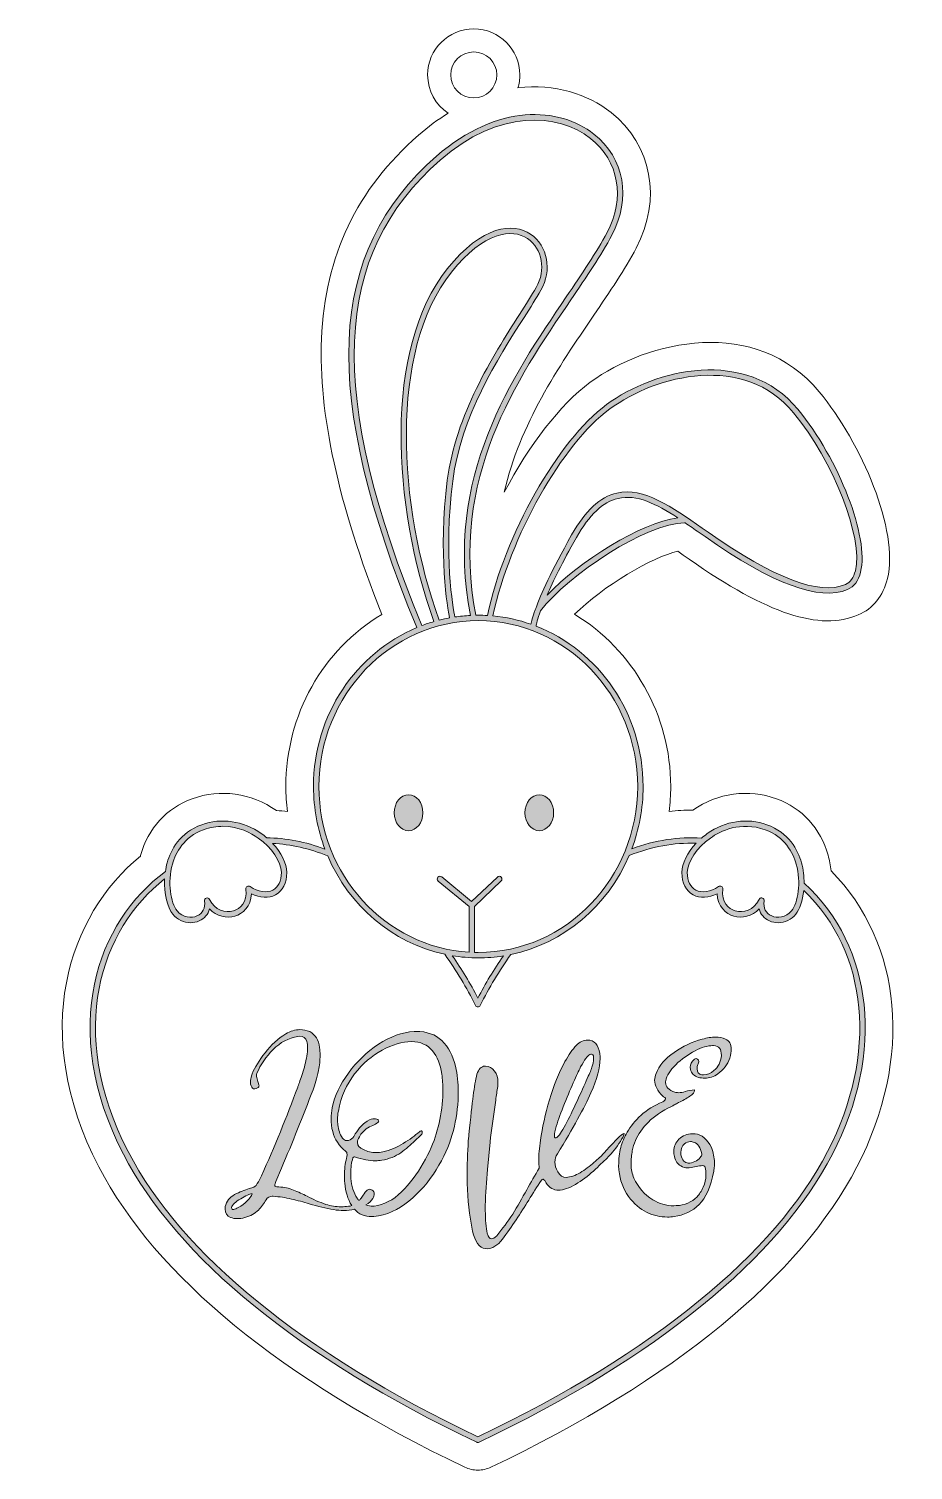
# Model space of a CAD drawing. Header units: inches. Extents: x 2.08 to 7.83, y -9.69 to -0.31.
import ezdxf

# ---------------------------------------------------------------- set-up
doc = ezdxf.new("R2010")
doc.units = ezdxf.units.IN
doc.header["$MEASUREMENT"] = 0
doc.layers.add('1', color=7, linetype='Continuous')

# ---------------------------------------------------------------- blocks, each defined once
blk = doc.blocks.new('block 2')
at = {"layer": '1', "lineweight": 0}
for points, knots in [([(7.1248, -5.8702), (7.1251, -5.8269), (7.1201, -5.7813), (7.1077, -5.7369), (7.0841, -5.6526), (7.0259, -5.5411), (6.8832, -5.4895), (6.7549, -5.443), (6.6135, -5.4641), (6.4951, -5.5471), (6.4819, -5.5564), (6.4694, -5.5663), (6.4574, -5.5766), (6.3076, -5.5663), (6.1551, -5.5898), (6.0035, -5.6461), (6.0508, -5.5204), (6.0771, -5.3839), (6.0771, -5.2411), (6.0771, -4.7638), (5.787, -4.3558), (5.3805, -4.1971), (5.3828, -4.1846), (5.3899, -4.1538), (5.4102, -4.0988), (5.5881, -3.8617), (6.1035, -3.5255), (6.3475, -3.5255), (6.3488, -3.5255), (6.35, -3.5256), (6.3513, -3.5256), (6.3808, -3.5457), (6.4108, -3.5667), (6.4415, -3.5883), (6.4415, -3.5883), (6.48, -3.6152), (6.48, -3.6152), (6.9218, -3.9239), (7.2251, -4.0364), (7.4072, -3.9588), (7.4501, -3.9406), (7.4789, -3.9025), (7.4927, -3.8455), (7.5483, -3.618), (7.3534, -3.1133), (7.084, -2.7866), (6.7492, -2.3806), (6.1547, -2.5242), (5.8397, -2.7558), (5.5228, -2.9887), (5.1757, -3.6035), (5.0644, -4.1281), (5.0446, -4.127), (5.0248, -4.1263), (5.0048, -4.1263), (4.9994, -4.1263), (4.9941, -4.1267), (4.9887, -4.1268), (4.8146, -3.2389), (5.2536, -2.5936), (5.6067, -2.0749), (5.7085, -1.9252), (5.8048, -1.7838), (5.8737, -1.6533), (6.0014, -1.4113), (5.9558, -1.1534), (5.7574, -0.9963), (5.5329, -0.8186), (5.1292, -0.7938), (4.7335, -1.1389), (4.015, -1.7655), (3.9763, -2.6834), (4.6042, -4.2073), (4.2108, -4.3726), (3.9324, -4.7736), (3.9324, -5.2411), (3.9324, -5.3847), (3.959, -5.522), (4.0068, -5.6482), (3.8807, -5.6006), (3.7534, -5.5757), (3.6279, -5.5742), (3.6168, -5.5648), (3.605, -5.5557), (3.5928, -5.5471), (3.4744, -5.4641), (3.3329, -5.443), (3.2048, -5.4895), (3.062, -5.5412), (3.0039, -5.6526), (2.9803, -5.737), (2.9749, -5.756), (2.9711, -5.7753), (2.9683, -5.7945), (2.5261, -6.1187), (2.2704, -6.8124), (2.6952, -7.6324), (3.046, -8.3095), (3.8411, -8.9579), (4.9945, -9.5075), (4.9969, -9.5086), (4.9995, -9.5092), (5.0021, -9.5092), (5.0047, -9.5092), (5.0073, -9.5086), (5.0097, -9.5075), (6.1631, -8.9579), (6.9582, -8.3095), (7.309, -7.6324), (7.6502, -6.9738), (7.5779, -6.2822), (7.1248, -5.8702)], [0, 0, 0, 0, 1, 1, 1, 2, 2, 2, 3, 3, 3, 4, 4, 4, 5, 5, 5, 6, 6, 6, 7, 7, 7, 8, 8, 8, 9, 9, 9, 10, 10, 10, 11, 11, 11, 12, 12, 12, 13, 13, 13, 14, 14, 14, 15, 15, 15, 16, 16, 16, 17, 17, 17, 18, 18, 18, 19, 19, 19, 20, 20, 20, 21, 21, 21, 22, 22, 22, 23, 23, 23, 24, 24, 24, 25, 25, 25, 26, 26, 26, 27, 27, 27, 28, 28, 28, 29, 29, 29, 30, 30, 30, 31, 31, 31, 32, 32, 32, 33, 33, 33, 34, 34, 34, 35, 35, 35, 36, 36, 36, 37, 37, 37, 37]), ([(4.7567, -1.1655), (5.1372, -0.8336), (5.5225, -0.8554), (5.7355, -1.024), (5.9199, -1.17), (5.9619, -1.4105), (5.8424, -1.6368), (5.7745, -1.7656), (5.6788, -1.9062), (5.5775, -2.055), (5.2216, -2.578), (4.7791, -3.2284), (4.953, -4.1277), (4.919, -4.1294), (4.8853, -4.1329), (4.8521, -4.1378), (4.8412, -4.0834), (4.7769, -3.7321), (4.8381, -3.2532), (4.8918, -2.8327), (5.129, -2.4609), (5.3022, -2.1894), (5.3451, -2.122), (5.3822, -2.0637), (5.4123, -2.0116), (5.4862, -1.8831), (5.4569, -1.7229), (5.3454, -1.6469), (5.2321, -1.5697), (5.0301, -1.5885), (4.8029, -1.8726), (4.3872, -2.392), (4.4448, -3.4185), (4.7165, -4.1676), (4.6896, -4.1754), (4.6629, -4.184), (4.6369, -4.1939), (4.0157, -2.6864), (4.0516, -1.7804), (4.7567, -1.1655)], [0, 0, 0, 0, 1, 1, 1, 2, 2, 2, 3, 3, 3, 4, 4, 4, 5, 5, 5, 6, 6, 6, 7, 7, 7, 8, 8, 8, 9, 9, 9, 10, 10, 10, 11, 11, 11, 12, 12, 12, 13, 13, 13, 13]), ([(4.7507, -4.1582), (4.4814, -3.4182), (4.4224, -2.4046), (4.8304, -1.8946), (5.0427, -1.6292), (5.2255, -1.6078), (5.3255, -1.6761), (5.4219, -1.7418), (5.4465, -1.8814), (5.3817, -1.9941), (5.3521, -2.0454), (5.3152, -2.1033), (5.2724, -2.1704), (5.0974, -2.4447), (4.8579, -2.8204), (4.8031, -3.2487), (4.7418, -3.7286), (4.8052, -4.0828), (4.8174, -4.1437), (4.7949, -4.1479), (4.7726, -4.1527), (4.7507, -4.1582)], [0, 0, 0, 0, 1, 1, 1, 2, 2, 2, 3, 3, 3, 4, 4, 4, 5, 5, 5, 6, 6, 6, 7, 7, 7, 7]), ([(5.8605, -2.7842), (6.1645, -2.5608), (6.7367, -2.4209), (7.0568, -2.809), (7.3156, -3.1229), (7.5108, -3.6225), (7.4585, -3.8372), (7.4473, -3.8827), (7.4255, -3.9127), (7.3934, -3.9264), (7.2235, -3.9988), (6.9313, -3.8875), (6.5001, -3.5863), (6.5001, -3.5863), (6.4618, -3.5594), (6.4618, -3.5594), (6.2658, -3.4219), (6.081, -3.2918), (5.9066, -3.3315), (5.7973, -3.3564), (5.7009, -3.4456), (5.6121, -3.6041), (5.4789, -3.8418), (5.4122, -3.9916), (5.3785, -4.0821), (5.3785, -4.0821), (5.3785, -4.0822), (5.3785, -4.0822), (5.3766, -4.0847), (5.3758, -4.0876), (5.3754, -4.0906), (5.3582, -4.138), (5.3502, -4.1682), (5.3469, -4.1849), (5.2682, -4.1572), (5.1855, -4.1388), (5.0999, -4.131), (5.2106, -3.6146), (5.5505, -3.0121), (5.8605, -2.7842)], [0, 0, 0, 0, 1, 1, 1, 2, 2, 2, 3, 3, 3, 4, 4, 4, 5, 5, 5, 6, 6, 6, 7, 7, 7, 8, 8, 8, 9, 9, 9, 10, 10, 10, 11, 11, 11, 12, 12, 12, 13, 13, 13, 13]), ([(5.4522, -3.9957), (5.4912, -3.907), (5.5509, -3.7854), (5.6429, -3.6213), (5.7266, -3.472), (5.8154, -3.3885), (5.9144, -3.3659), (6.0349, -3.3383), (6.1622, -3.4008), (6.303, -3.4931), (6.0637, -3.5226), (5.6625, -3.7752), (5.4522, -3.9957)], [0, 0, 0, 0, 1, 1, 1, 2, 2, 2, 3, 3, 3, 4, 4, 4, 4]), ([(5.0048, -4.1616), (5.5766, -4.1616), (6.0418, -4.6459), (6.0418, -5.2411), (6.0418, -5.8363), (5.5766, -6.3205), (5.0048, -6.3205), (4.9965, -6.3205), (4.9883, -6.3201), (4.98, -6.3199), (4.98, -6.3199), (4.98, -6.0211), (4.98, -6.0211), (4.98, -6.0211), (5.1534, -5.8554), (5.1534, -5.8554), (5.1605, -5.8486), (5.1607, -5.8375), (5.154, -5.8304), (5.1473, -5.8234), (5.1361, -5.8231), (5.129, -5.8299), (5.129, -5.8299), (4.9615, -5.9899), (4.9615, -5.9899), (4.9615, -5.9899), (4.7669, -5.829), (4.7669, -5.829), (4.7594, -5.8228), (4.7483, -5.8238), (4.7421, -5.8314), (4.7359, -5.8389), (4.7369, -5.85), (4.7445, -5.8562), (4.7445, -5.8562), (4.9447, -6.0218), (4.9447, -6.0218), (4.9447, -6.0218), (4.9447, -6.3186), (4.9447, -6.3186), (4.4008, -6.2861), (3.9677, -5.8153), (3.9677, -5.2411), (3.9677, -4.6459), (4.433, -4.1616), (5.0048, -4.1616)], [0, 0, 0, 0, 1, 1, 1, 2, 2, 2, 3, 3, 3, 4, 4, 4, 5, 5, 5, 6, 6, 6, 7, 7, 7, 8, 8, 8, 9, 9, 9, 10, 10, 10, 11, 11, 11, 12, 12, 12, 13, 13, 13, 14, 14, 14, 15, 15, 15, 15]), ([(3.0142, -5.7465), (3.0356, -5.6701), (3.0881, -5.5692), (3.2168, -5.5226), (3.2615, -5.5064), (3.304, -5.4999), (3.3433, -5.4999), (3.4452, -5.4999), (3.5264, -5.5436), (3.5725, -5.576), (3.6612, -5.6382), (3.7231, -5.7304), (3.7231, -5.8002), (3.7231, -5.8554), (3.7036, -5.8961), (3.6682, -5.9146), (3.6279, -5.9358), (3.5712, -5.927), (3.5202, -5.8917), (3.5146, -5.8878), (3.5071, -5.8875), (3.5011, -5.8911), (3.4952, -5.8946), (3.4919, -5.9014), (3.4926, -5.9082), (3.5023, -5.9929), (3.4567, -6.037), (3.4108, -6.0501), (3.3598, -6.0647), (3.2898, -6.0474), (3.2559, -5.9755), (3.2521, -5.9675), (3.2431, -5.9636), (3.2346, -5.9663), (3.2262, -5.9689), (3.221, -5.9774), (3.2226, -5.9861), (3.2301, -6.0297), (3.212, -6.066), (3.1741, -6.0831), (3.1381, -6.0994), (3.0821, -6.0957), (3.0443, -6.0488), (3.0032, -5.9979), (2.9813, -5.8642), (3.0142, -5.7465)], [0, 0, 0, 0, 1, 1, 1, 2, 2, 2, 3, 3, 3, 4, 4, 4, 5, 5, 5, 6, 6, 6, 7, 7, 7, 8, 8, 8, 9, 9, 9, 10, 10, 10, 11, 11, 11, 12, 12, 12, 13, 13, 13, 14, 14, 14, 15, 15, 15, 15]), ([(6.5154, -5.576), (6.5794, -5.5311), (6.7105, -5.4645), (6.8712, -5.5226), (6.9998, -5.5692), (7.0523, -5.6701), (7.0737, -5.7464), (7.1066, -5.8642), (7.0847, -5.9978), (7.0436, -6.0488), (7.0059, -6.0957), (6.9499, -6.0995), (6.9138, -6.0831), (6.8759, -6.066), (6.8578, -6.0297), (6.8654, -5.9861), (6.8669, -5.9774), (6.8618, -5.9689), (6.8534, -5.9663), (6.8516, -5.9657), (6.8498, -5.9654), (6.848, -5.9654), (6.8414, -5.9654), (6.8351, -5.9692), (6.8321, -5.9755), (6.7981, -6.0474), (6.7279, -6.0647), (6.6771, -6.0501), (6.6312, -6.037), (6.5856, -5.9929), (6.5953, -5.9082), (6.596, -5.9013), (6.5927, -5.8946), (6.5868, -5.8911), (6.5809, -5.8875), (6.5734, -5.8878), (6.5677, -5.8917), (6.5167, -5.927), (6.46, -5.9358), (6.4197, -5.9146), (6.3843, -5.8961), (6.3648, -5.8554), (6.3648, -5.8002), (6.3648, -5.7304), (6.4267, -5.6382), (6.5154, -5.576)], [0, 0, 0, 0, 1, 1, 1, 2, 2, 2, 3, 3, 3, 4, 4, 4, 5, 5, 5, 6, 6, 6, 7, 7, 7, 8, 8, 8, 9, 9, 9, 10, 10, 10, 11, 11, 11, 12, 12, 12, 13, 13, 13, 14, 14, 14, 15, 15, 15, 15]), ([(7.2776, -7.6162), (6.9312, -8.2849), (6.1444, -8.9265), (5.0021, -9.4721), (3.8598, -8.9265), (3.073, -8.2849), (2.7266, -7.6162), (2.3197, -6.8307), (2.5496, -6.1656), (2.9637, -5.8425), (2.9591, -5.9394), (2.9827, -6.0286), (3.0168, -6.071), (3.0462, -6.1074), (3.0891, -6.1274), (3.1323, -6.1274), (3.1514, -6.1274), (3.1706, -6.1235), (3.1887, -6.1153), (3.2235, -6.0995), (3.2467, -6.0716), (3.2556, -6.0374), (3.3013, -6.086), (3.3679, -6.0991), (3.4205, -6.0841), (3.4712, -6.0696), (3.5261, -6.0231), (3.5291, -5.938), (3.5832, -5.9655), (3.6406, -5.9689), (3.6846, -5.9458), (3.7322, -5.9209), (3.7584, -5.8692), (3.7584, -5.8002), (3.7584, -5.7408), (3.723, -5.6711), (3.666, -5.6107), (3.7846, -5.6167), (3.9047, -5.644), (4.0237, -5.6924), (4.024, -5.6925), (4.0244, -5.6925), (4.0247, -5.6926), (4.1631, -6.0159), (4.4451, -6.2587), (4.7862, -6.3324), (4.862, -6.4379), (4.9293, -6.5497), (4.9863, -6.665), (4.9893, -6.671), (4.9954, -6.6748), (5.0021, -6.6748), (5.0088, -6.6748), (5.015, -6.671), (5.0179, -6.665), (5.0746, -6.5504), (5.1414, -6.4393), (5.2163, -6.3346), (5.2165, -6.3344), (5.2165, -6.3341), (5.2167, -6.3338), (5.5616, -6.2617), (5.8469, -6.0169), (5.9859, -5.6903), (6.1315, -5.6318), (6.2779, -5.6051), (6.4222, -5.6103), (6.365, -5.6708), (6.3295, -5.7407), (6.3295, -5.8002), (6.3295, -5.8692), (6.3557, -5.9209), (6.4033, -5.9458), (6.4474, -5.9689), (6.5047, -5.9655), (6.5588, -5.938), (6.5618, -6.0231), (6.6167, -6.0696), (6.6675, -6.0841), (6.72, -6.0991), (6.7866, -6.086), (6.8324, -6.0374), (6.8412, -6.0716), (6.8645, -6.0995), (6.8992, -6.1153), (6.9173, -6.1235), (6.9365, -6.1274), (6.9557, -6.1274), (6.9988, -6.1274), (7.0418, -6.1074), (7.0711, -6.071), (7.0963, -6.0397), (7.1157, -5.983), (7.1224, -5.9165), (7.5439, -6.3196), (7.6058, -6.9829), (7.2776, -7.6162)], [0, 0, 0, 0, 1, 1, 1, 2, 2, 2, 3, 3, 3, 4, 4, 4, 5, 5, 5, 6, 6, 6, 7, 7, 7, 8, 8, 8, 9, 9, 9, 10, 10, 10, 11, 11, 11, 12, 12, 12, 13, 13, 13, 14, 14, 14, 15, 15, 15, 16, 16, 16, 17, 17, 17, 18, 18, 18, 19, 19, 19, 20, 20, 20, 21, 21, 21, 22, 22, 22, 23, 23, 23, 24, 24, 24, 25, 25, 25, 26, 26, 26, 27, 27, 27, 28, 28, 28, 29, 29, 29, 30, 30, 30, 31, 31, 31, 32, 32, 32, 32]), ([(5.0048, -6.3558), (5.0602, -6.3558), (5.1146, -6.3514), (5.1678, -6.3429), (5.1066, -6.431), (5.0508, -6.5231), (5.0021, -6.618), (4.9533, -6.5228), (4.8972, -6.4303), (4.8356, -6.3418), (4.8907, -6.3509), (4.9472, -6.3558), (5.0048, -6.3558)], [0, 0, 0, 0, 1, 1, 1, 2, 2, 2, 3, 3, 3, 4, 4, 4, 4])]:
    blk.add_open_spline(points, degree=3, knots=knots, dxfattribs=at)
blk = doc.blocks.new('block 3')
at = {"layer": '1', "lineweight": 0}
for points, knots in [([(4.7671, -6.8935), (4.7264, -6.8539), (4.6703, -6.8341), (4.5987, -6.8341), (4.5987, -6.8341), (4.5864, -6.8341), (4.5864, -6.8341), (4.5083, -6.8395), (4.4313, -6.8675), (4.3553, -6.9179), (4.2788, -6.969), (4.2134, -7.0316), (4.1591, -7.1059), (4.1049, -7.1798), (4.0699, -7.2546), (4.0542, -7.3306), (4.0493, -7.3545), (4.0468, -7.3778), (4.0468, -7.4006), (4.0468, -7.4299), (4.0503, -7.4584), (4.0574, -7.486), (4.0704, -7.5365), (4.0981, -7.5791), (4.1404, -7.6138), (4.1475, -7.6193), (4.151, -7.626), (4.151, -7.6342), (4.1505, -7.6418), (4.1491, -7.6496), (4.1469, -7.6578), (4.1469, -7.6578), (4.1469, -7.6586), (4.1469, -7.6586), (4.1383, -7.6933), (4.1339, -7.7316), (4.1339, -7.7734), (4.1339, -7.7885), (4.1344, -7.8043), (4.1355, -7.8206), (4.1401, -7.8769), (4.1556, -7.9257), (4.1811, -7.9676), (4.1746, -7.9694), (4.1679, -7.9711), (4.16, -7.972), (4.1437, -7.9741), (4.1282, -7.9752), (4.1136, -7.9752), (4.0778, -7.9752), (4.0444, -7.97), (4.0135, -7.9597), (3.9706, -7.9451), (3.9299, -7.9275), (3.8914, -7.9069), (3.8621, -7.8922), (3.8325, -7.8786), (3.8027, -7.8661), (3.7728, -7.8542), (3.7411, -7.8474), (3.7074, -7.8458), (3.7074, -7.8458), (3.7017, -7.8458), (3.7017, -7.8458), (3.6887, -7.8458), (3.6816, -7.8436), (3.6806, -7.8393), (3.6806, -7.8393), (3.6806, -7.836), (3.6806, -7.836), (3.6806, -7.8301), (3.683, -7.8214), (3.6879, -7.81), (3.6879, -7.81), (3.7245, -7.7237), (3.7245, -7.7237), (3.7956, -7.556), (3.864, -7.386), (3.9296, -7.2134), (3.9415, -7.1824), (3.9532, -7.1409), (3.9646, -7.0888), (3.9717, -7.0552), (3.9752, -7.0221), (3.9752, -6.9896), (3.9752, -6.9722), (3.9741, -6.9551), (3.972, -6.9383), (3.9665, -6.89), (3.9451, -6.8558), (3.9076, -6.8357), (3.8865, -6.8271), (3.8653, -6.8227), (3.8442, -6.8227), (3.8132, -6.8227), (3.7826, -6.8319), (3.7522, -6.8504), (3.7017, -6.8802), (3.6567, -6.9209), (3.6171, -6.9725), (3.5786, -7.0235), (3.5504, -7.0691), (3.5324, -7.1092), (3.5292, -7.1179), (3.5265, -7.1293), (3.5243, -7.1434), (3.5232, -7.151), (3.5227, -7.1578), (3.5227, -7.1637), (3.5227, -7.1692), (3.5229, -7.1738), (3.5235, -7.1776), (3.5268, -7.1944), (3.533, -7.2042), (3.5422, -7.2069), (3.5438, -7.2074), (3.5453, -7.2077), (3.5467, -7.2077), (3.548, -7.2077), (3.5495, -7.2077), (3.5511, -7.2077), (3.5577, -7.2077), (3.5634, -7.2058), (3.5683, -7.202), (3.5748, -7.1976), (3.578, -7.1922), (3.578, -7.1857), (3.578, -7.1857), (3.5772, -7.1808), (3.5772, -7.1808), (3.5772, -7.1808), (3.5731, -7.167), (3.5731, -7.167), (3.5693, -7.1567), (3.5661, -7.1458), (3.5634, -7.1344), (3.5623, -7.129), (3.5618, -7.1244), (3.5618, -7.1206), (3.5618, -7.1157), (3.5626, -7.1111), (3.5642, -7.1068), (3.588, -7.0498), (3.623, -6.9982), (3.6692, -6.9521), (3.7164, -6.9055), (3.7701, -6.877), (3.8303, -6.8667), (3.8303, -6.8667), (3.8409, -6.8658), (3.8409, -6.8658), (3.8664, -6.8658), (3.8822, -6.877), (3.8881, -6.8992), (3.8919, -6.9123), (3.8938, -6.9269), (3.8938, -6.9432), (3.8938, -6.9584), (3.8922, -6.9755), (3.8889, -6.9945), (3.8819, -7.0335), (3.8724, -7.0712), (3.8604, -7.1076), (3.8485, -7.1439), (3.8387, -7.1721), (3.8311, -7.1922), (3.8306, -7.1928), (3.8303, -7.1933), (3.8303, -7.1939), (3.8303, -7.195), (3.8301, -7.1957), (3.8295, -7.1963), (3.7579, -7.3916), (3.6792, -7.5843), (3.5935, -7.7742), (3.5854, -7.7915), (3.5764, -7.8084), (3.5666, -7.8246), (3.5666, -7.8246), (3.5593, -7.8377), (3.5593, -7.8377), (3.5544, -7.8431), (3.5395, -7.8496), (3.5145, -7.8572), (3.4841, -7.8653), (3.4524, -7.8784), (3.4193, -7.8963), (3.3862, -7.9136), (3.3656, -7.9396), (3.3575, -7.9744), (3.3569, -7.9798), (3.3566, -7.985), (3.3566, -7.9898), (3.3566, -8.0175), (3.3683, -8.0357), (3.3916, -8.0444), (3.4063, -8.0498), (3.4212, -8.0525), (3.4364, -8.0525), (3.4521, -8.0525), (3.4687, -8.0501), (3.486, -8.0452), (3.5224, -8.0354), (3.5517, -8.0192), (3.574, -7.9964), (3.5935, -7.9768), (3.61, -7.9549), (3.6236, -7.9305), (3.6328, -7.9147), (3.6464, -7.9069), (3.6643, -7.9069), (3.6643, -7.9069), (3.6692, -7.9069), (3.6692, -7.9069), (3.7099, -7.9095), (3.7498, -7.9155), (3.7888, -7.9247), (3.8284, -7.934), (3.8672, -7.9443), (3.9052, -7.9557), (3.96, -7.972), (4.0132, -7.9847), (4.0647, -7.9939), (4.0864, -7.9977), (4.1079, -7.9996), (4.129, -7.9996), (4.1531, -7.9996), (4.1764, -7.9966), (4.1993, -7.9917), (4.2269, -8.0224), (4.2644, -8.0387), (4.313, -8.0387), (4.313, -8.0387), (4.326, -8.0387), (4.326, -8.0387), (4.4074, -8.0295), (4.4831, -7.9961), (4.5531, -7.9386), (4.6225, -7.8816), (4.6819, -7.8135), (4.7313, -7.7343), (4.7801, -7.6551), (4.8149, -7.5786), (4.8355, -7.5048), (4.8556, -7.4348), (4.8681, -7.3604), (4.873, -7.2818), (4.874, -7.2639), (4.8746, -7.2459), (4.8746, -7.228), (4.8746, -7.17), (4.8683, -7.1144), (4.8558, -7.0612), (4.8401, -6.9917), (4.8105, -6.9359), (4.7671, -6.8935)], [0, 0, 0, 0, 1, 1, 1, 2, 2, 2, 3, 3, 3, 4, 4, 4, 5, 5, 5, 6, 6, 6, 7, 7, 7, 8, 8, 8, 9, 9, 9, 10, 10, 10, 11, 11, 11, 12, 12, 12, 13, 13, 13, 14, 14, 14, 15, 15, 15, 16, 16, 16, 17, 17, 17, 18, 18, 18, 19, 19, 19, 20, 20, 20, 21, 21, 21, 22, 22, 22, 23, 23, 23, 24, 24, 24, 25, 25, 25, 26, 26, 26, 27, 27, 27, 28, 28, 28, 29, 29, 29, 30, 30, 30, 31, 31, 31, 32, 32, 32, 33, 33, 33, 34, 34, 34, 35, 35, 35, 36, 36, 36, 37, 37, 37, 38, 38, 38, 39, 39, 39, 40, 40, 40, 41, 41, 41, 42, 42, 42, 43, 43, 43, 44, 44, 44, 45, 45, 45, 46, 46, 46, 47, 47, 47, 48, 48, 48, 49, 49, 49, 50, 50, 50, 51, 51, 51, 52, 52, 52, 53, 53, 53, 54, 54, 54, 55, 55, 55, 56, 56, 56, 57, 57, 57, 58, 58, 58, 59, 59, 59, 60, 60, 60, 61, 61, 61, 62, 62, 62, 63, 63, 63, 64, 64, 64, 65, 65, 65, 66, 66, 66, 67, 67, 67, 68, 68, 68, 69, 69, 69, 70, 70, 70, 71, 71, 71, 72, 72, 72, 73, 73, 73, 74, 74, 74, 75, 75, 75, 76, 76, 76, 77, 77, 77, 78, 78, 78, 79, 79, 79, 80, 80, 80, 81, 81, 81, 82, 82, 82, 83, 83, 83, 84, 84, 84, 85, 85, 85, 85]), ([(4.7696, -7.3078), (4.762, -7.3762), (4.7492, -7.4402), (4.7313, -7.4999), (4.7145, -7.5569), (4.6863, -7.6206), (4.6467, -7.6912), (4.6071, -7.7617), (4.5599, -7.8241), (4.5051, -7.8784), (4.4497, -7.9321), (4.3903, -7.963), (4.3268, -7.9711), (4.3268, -7.9711), (4.3203, -7.9711), (4.3203, -7.9711), (4.3029, -7.9711), (4.2877, -7.9679), (4.2736, -7.9631), (4.2952, -7.9507), (4.3101, -7.9372), (4.3179, -7.9223), (4.3244, -7.9104), (4.3276, -7.9001), (4.3276, -7.8914), (4.3276, -7.8805), (4.3233, -7.8721), (4.3146, -7.8661), (4.3092, -7.8629), (4.3035, -7.8613), (4.2975, -7.8613), (4.2921, -7.8613), (4.2866, -7.8632), (4.2812, -7.867), (4.272, -7.8745), (4.2633, -7.8857), (4.2552, -7.9003), (4.2552, -7.9003), (4.2422, -7.9182), (4.2422, -7.9182), (4.2376, -7.9245), (4.2333, -7.9295), (4.229, -7.9346), (4.2246, -7.9299), (4.22, -7.9255), (4.2161, -7.9199), (4.1928, -7.8829), (4.1795, -7.8398), (4.1762, -7.7904), (4.1762, -7.7899), (4.1762, -7.7891), (4.1762, -7.788), (4.1752, -7.7777), (4.1746, -7.7677), (4.1746, -7.7579), (4.1746, -7.7204), (4.1792, -7.6871), (4.1885, -7.6578), (4.1895, -7.6556), (4.1911, -7.6537), (4.1933, -7.6521), (4.1933, -7.6521), (4.1974, -7.6513), (4.1974, -7.6513), (4.1974, -7.6513), (4.1999, -7.6513), (4.1999, -7.6513), (4.2508, -7.6676), (4.2959, -7.6757), (4.3349, -7.6757), (4.3496, -7.6757), (4.3634, -7.6746), (4.3765, -7.6724), (4.4248, -7.6643), (4.466, -7.648), (4.5002, -7.6236), (4.5343, -7.5992), (4.565, -7.5734), (4.5922, -7.5463), (4.5922, -7.5463), (4.6279, -7.5121), (4.6279, -7.5121), (4.6356, -7.5045), (4.6396, -7.4983), (4.6402, -7.4934), (4.6402, -7.4934), (4.6402, -7.4909), (4.6402, -7.4909), (4.6402, -7.486), (4.6388, -7.4831), (4.6361, -7.482), (4.6361, -7.482), (4.6328, -7.4812), (4.6328, -7.4812), (4.6296, -7.4812), (4.6258, -7.4831), (4.6214, -7.4869), (4.5938, -7.5118), (4.5588, -7.5373), (4.5165, -7.5634), (4.4752, -7.5889), (4.4313, -7.6071), (4.3846, -7.6179), (4.3694, -7.6212), (4.3547, -7.6228), (4.3407, -7.6228), (4.3108, -7.6228), (4.2829, -7.6157), (4.2568, -7.6016), (4.2308, -7.5919), (4.2177, -7.5772), (4.2177, -7.5577), (4.2177, -7.5468), (4.2221, -7.5343), (4.2308, -7.5202), (4.2449, -7.4964), (4.2595, -7.4793), (4.2747, -7.4689), (4.2905, -7.4586), (4.3048, -7.4508), (4.3179, -7.4453), (4.3179, -7.4453), (4.3349, -7.438), (4.3349, -7.438), (4.3496, -7.4299), (4.3569, -7.4231), (4.3569, -7.4177), (4.3569, -7.4117), (4.3529, -7.4077), (4.3447, -7.4055), (4.3387, -7.4038), (4.3333, -7.403), (4.3284, -7.403), (4.3284, -7.403), (4.3195, -7.4038), (4.3195, -7.4038), (4.3059, -7.4044), (4.2883, -7.4128), (4.2666, -7.4291), (4.2443, -7.4443), (4.2205, -7.4736), (4.195, -7.517), (4.1868, -7.5305), (4.1749, -7.5395), (4.1591, -7.5438), (4.1591, -7.5438), (4.1502, -7.5446), (4.1502, -7.5446), (4.1383, -7.5446), (4.1282, -7.5392), (4.1201, -7.5284), (4.1038, -7.5018), (4.094, -7.473), (4.0908, -7.4421), (4.0892, -7.4302), (4.0883, -7.4185), (4.0883, -7.4071), (4.0883, -7.3892), (4.0902, -7.371), (4.094, -7.3526), (4.1119, -7.2581), (4.1472, -7.1776), (4.1999, -7.1108), (4.2525, -7.0435), (4.3122, -6.992), (4.3789, -6.9562), (4.4456, -6.9204), (4.5091, -6.902), (4.5693, -6.9008), (4.6296, -6.9014), (4.6754, -6.9212), (4.7069, -6.9603), (4.7378, -6.9993), (4.7579, -7.0498), (4.7671, -7.1117), (4.772, -7.1458), (4.7745, -7.1808), (4.7745, -7.2167), (4.7745, -7.2465), (4.7728, -7.2769), (4.7696, -7.3078)], [0, 0, 0, 0, 1, 1, 1, 2, 2, 2, 3, 3, 3, 4, 4, 4, 5, 5, 5, 6, 6, 6, 7, 7, 7, 8, 8, 8, 9, 9, 9, 10, 10, 10, 11, 11, 11, 12, 12, 12, 13, 13, 13, 14, 14, 14, 15, 15, 15, 16, 16, 16, 17, 17, 17, 18, 18, 18, 19, 19, 19, 20, 20, 20, 21, 21, 21, 22, 22, 22, 23, 23, 23, 24, 24, 24, 25, 25, 25, 26, 26, 26, 27, 27, 27, 28, 28, 28, 29, 29, 29, 30, 30, 30, 31, 31, 31, 32, 32, 32, 33, 33, 33, 34, 34, 34, 35, 35, 35, 36, 36, 36, 37, 37, 37, 38, 38, 38, 39, 39, 39, 40, 40, 40, 41, 41, 41, 42, 42, 42, 43, 43, 43, 44, 44, 44, 45, 45, 45, 46, 46, 46, 47, 47, 47, 48, 48, 48, 49, 49, 49, 50, 50, 50, 51, 51, 51, 52, 52, 52, 53, 53, 53, 54, 54, 54, 55, 55, 55, 56, 56, 56, 57, 57, 57, 58, 58, 58, 59, 59, 59, 60, 60, 60, 60]), ([(3.5324, -7.8938), (3.5216, -7.915), (3.5067, -7.9334), (3.4877, -7.9492), (3.4692, -7.9655), (3.4513, -7.9774), (3.4339, -7.985), (3.4226, -7.9904), (3.4144, -7.9931), (3.4096, -7.9931), (3.4079, -7.9931), (3.4066, -7.993), (3.4055, -7.9927), (3.4044, -7.9924), (3.4036, -7.992), (3.403, -7.9915), (3.4003, -7.9882), (3.399, -7.9847), (3.399, -7.9809), (3.399, -7.976), (3.4009, -7.9711), (3.4047, -7.9662), (3.4122, -7.9565), (3.4228, -7.9467), (3.4364, -7.937), (3.4511, -7.9266), (3.466, -7.9177), (3.4812, -7.9101), (3.4963, -7.902), (3.5088, -7.8965), (3.5186, -7.8938), (3.524, -7.8917), (3.5278, -7.8906), (3.53, -7.8906), (3.5316, -7.8906), (3.5324, -7.8914), (3.5324, -7.893), (3.5324, -7.893), (3.5324, -7.8938), (3.5324, -7.8938)], [0, 0, 0, 0, 1, 1, 1, 2, 2, 2, 3, 3, 3, 4, 4, 4, 5, 5, 5, 6, 6, 6, 7, 7, 7, 8, 8, 8, 9, 9, 9, 10, 10, 10, 11, 11, 11, 12, 12, 12, 13, 13, 13, 13])]:
    blk.add_open_spline(points, degree=3, knots=knots, dxfattribs=at)
blk = doc.blocks.new('block 4')
at = {"layer": '1', "lineweight": 0}
for points, knots in [([(5.9538, -7.5007), (5.9538, -7.5007), (5.9538, -7.4999), (5.9538, -7.4999), (5.9538, -7.4988), (5.9537, -7.4983), (5.9534, -7.4983), (5.9531, -7.4983), (5.9527, -7.4983), (5.9522, -7.4983), (5.9484, -7.4983), (5.9389, -7.5051), (5.9237, -7.5186), (5.9041, -7.5365), (5.8708, -7.5718), (5.8236, -7.6244), (5.8127, -7.6369), (5.794, -7.6551), (5.7674, -7.679), (5.7409, -7.7028), (5.7113, -7.7253), (5.6787, -7.7465), (5.6467, -7.7671), (5.6163, -7.7793), (5.5875, -7.7831), (5.5875, -7.7831), (5.577, -7.7839), (5.577, -7.7839), (5.5536, -7.7839), (5.5352, -7.772), (5.5216, -7.7481), (5.5097, -7.7253), (5.5037, -7.7042), (5.5037, -7.6846), (5.5037, -7.6657), (5.5089, -7.648), (5.5192, -7.6317), (5.6223, -7.4624), (5.695, -7.3301), (5.7373, -7.2345), (5.7775, -7.1445), (5.7976, -7.0699), (5.7976, -7.0107), (5.7976, -7.0107), (5.7976, -7.0001), (5.7976, -7.0001), (5.7937, -6.9366), (5.7718, -6.9006), (5.7316, -6.8919), (5.7316, -6.8919), (5.7178, -6.8911), (5.7178, -6.8911), (5.6885, -6.8911), (5.6632, -6.9025), (5.6421, -6.9253), (5.6171, -6.9513), (5.5927, -6.9863), (5.5688, -7.0302), (5.5287, -7.104), (5.495, -7.1873), (5.4679, -7.2801), (5.4402, -7.3729), (5.4207, -7.4603), (5.4093, -7.5422), (5.4017, -7.5943), (5.3979, -7.638), (5.3979, -7.6732), (5.3979, -7.6933), (5.399, -7.7104), (5.4012, -7.7245), (5.3735, -7.7696), (5.3464, -7.8165), (5.3198, -7.8653), (5.2905, -7.9185), (5.2601, -7.9709), (5.2286, -8.0224), (5.1966, -8.0734), (5.1619, -8.1203), (5.1245, -8.1632), (5.1119, -8.1768), (5.1008, -8.1836), (5.0911, -8.1836), (5.0791, -8.1836), (5.0699, -8.1716), (5.0634, -8.1478), (5.0547, -8.1108), (5.0504, -8.0612), (5.0504, -7.9988), (5.0504, -7.9988), (5.0504, -7.9662), (5.0504, -7.9662), (5.0525, -7.8881), (5.0571, -7.81), (5.0642, -7.7318), (5.0642, -7.7318), (5.0813, -7.5544), (5.0813, -7.5544), (5.0835, -7.5376), (5.0846, -7.5273), (5.0846, -7.5235), (5.0846, -7.5235), (5.1179, -7.2818), (5.1179, -7.2818), (5.1201, -7.2655), (5.1222, -7.2506), (5.1245, -7.237), (5.1271, -7.2207), (5.1293, -7.2058), (5.131, -7.1922), (5.132, -7.183), (5.1326, -7.1743), (5.1326, -7.1662), (5.1326, -7.1358), (5.1252, -7.1114), (5.1106, -7.0929), (5.0938, -7.0707), (5.0743, -7.0596), (5.052, -7.0596), (5.052, -7.0596), (5.0479, -7.0596), (5.0479, -7.0596), (5.0241, -7.0612), (5.0067, -7.0791), (4.9958, -7.1133), (4.9872, -7.1502), (4.979, -7.1969), (4.9714, -7.2533), (4.9638, -7.3097), (4.9546, -7.3935), (4.9438, -7.5048), (4.9438, -7.5048), (4.9421, -7.5162), (4.9421, -7.5162), (4.9356, -7.5954), (4.9324, -7.6754), (4.9324, -7.7563), (4.9324, -7.7563), (4.9332, -7.8238), (4.9332, -7.8238), (4.9359, -7.9269), (4.9473, -8.0303), (4.9674, -8.1339), (4.9836, -8.2039), (5.0113, -8.2416), (5.0504, -8.2471), (5.0504, -8.2471), (5.0618, -8.2479), (5.0618, -8.2479), (5.096, -8.2479), (5.1293, -8.2272), (5.1619, -8.186), (5.2237, -8.1024), (5.2807, -8.0175), (5.3328, -7.9312), (5.3594, -7.8878), (5.3873, -7.8444), (5.4166, -7.801), (5.4194, -7.7972), (5.4218, -7.7953), (5.424, -7.7953), (5.424, -7.7953), (5.4264, -7.7962), (5.4264, -7.7962), (5.4302, -7.7972), (5.4337, -7.7999), (5.437, -7.8043), (5.437, -7.8043), (5.4451, -7.8173), (5.4451, -7.8173), (5.4456, -7.8178), (5.4461, -7.8182), (5.4463, -7.8185), (5.4466, -7.8188), (5.4467, -7.8195), (5.4467, -7.8206), (5.4684, -7.8515), (5.495, -7.867), (5.5265, -7.867), (5.5265, -7.867), (5.5379, -7.8661), (5.5379, -7.8661), (5.5742, -7.8618), (5.6128, -7.8463), (5.6535, -7.8198), (5.6942, -7.7932), (5.7319, -7.7636), (5.7666, -7.731), (5.8019, -7.6985), (5.8298, -7.6716), (5.8504, -7.6505), (5.8504, -7.6505), (5.861, -7.6399), (5.861, -7.6399), (5.8713, -7.629), (5.8841, -7.6136), (5.8993, -7.5935), (5.9139, -7.5734), (5.9267, -7.5541), (5.9375, -7.5357), (5.9484, -7.5189), (5.9538, -7.5072), (5.9538, -7.5007)], [0, 0, 0, 0, 1, 1, 1, 2, 2, 2, 3, 3, 3, 4, 4, 4, 5, 5, 5, 6, 6, 6, 7, 7, 7, 8, 8, 8, 9, 9, 9, 10, 10, 10, 11, 11, 11, 12, 12, 12, 13, 13, 13, 14, 14, 14, 15, 15, 15, 16, 16, 16, 17, 17, 17, 18, 18, 18, 19, 19, 19, 20, 20, 20, 21, 21, 21, 22, 22, 22, 23, 23, 23, 24, 24, 24, 25, 25, 25, 26, 26, 26, 27, 27, 27, 28, 28, 28, 29, 29, 29, 30, 30, 30, 31, 31, 31, 32, 32, 32, 33, 33, 33, 34, 34, 34, 35, 35, 35, 36, 36, 36, 37, 37, 37, 38, 38, 38, 39, 39, 39, 40, 40, 40, 41, 41, 41, 42, 42, 42, 43, 43, 43, 44, 44, 44, 45, 45, 45, 46, 46, 46, 47, 47, 47, 48, 48, 48, 49, 49, 49, 50, 50, 50, 51, 51, 51, 52, 52, 52, 53, 53, 53, 54, 54, 54, 55, 55, 55, 56, 56, 56, 57, 57, 57, 58, 58, 58, 59, 59, 59, 60, 60, 60, 61, 61, 61, 62, 62, 62, 63, 63, 63, 64, 64, 64, 65, 65, 65, 66, 66, 66, 67, 67, 67, 67]), ([(5.5119, -7.4519), (5.5249, -7.4084), (5.5428, -7.3591), (5.5656, -7.3037), (5.5884, -7.2478), (5.6098, -7.1974), (5.6299, -7.1523), (5.6505, -7.1068), (5.6641, -7.0778), (5.6706, -7.0652), (5.6955, -7.0197), (5.7153, -6.9931), (5.73, -6.9855), (5.7343, -6.9833), (5.7381, -6.9822), (5.7414, -6.9822), (5.749, -6.9822), (5.7536, -6.989), (5.7552, -7.0026), (5.7552, -7.0026), (5.7552, -7.0099), (5.7552, -7.0099), (5.7552, -7.0278), (5.7498, -7.0517), (5.739, -7.0815), (5.7341, -7.0946), (5.721, -7.125), (5.6999, -7.1727), (5.6793, -7.2199), (5.6554, -7.272), (5.6283, -7.329), (5.6022, -7.3848), (5.5775, -7.4329), (5.5542, -7.473), (5.5325, -7.5094), (5.5167, -7.5275), (5.507, -7.5275), (5.507, -7.5275), (5.5045, -7.5275), (5.5045, -7.5275), (5.5013, -7.5249), (5.4997, -7.5194), (5.4997, -7.5113), (5.4997, -7.4983), (5.5037, -7.4785), (5.5119, -7.4519)], [0, 0, 0, 0, 1, 1, 1, 2, 2, 2, 3, 3, 3, 4, 4, 4, 5, 5, 5, 6, 6, 6, 7, 7, 7, 8, 8, 8, 9, 9, 9, 10, 10, 10, 11, 11, 11, 12, 12, 12, 13, 13, 13, 14, 14, 14, 15, 15, 15, 15])]:
    blk.add_open_spline(points, degree=3, knots=knots, dxfattribs=at)
blk = doc.blocks.new('block 5')
at = {"layer": '1', "lineweight": 0}
for points, knots in [([(6.6139, -6.8846), (6.5949, -6.8759), (6.5726, -6.8715), (6.5471, -6.8715), (6.5222, -6.8715), (6.4937, -6.8759), (6.4617, -6.8846), (6.3977, -6.9025), (6.3366, -6.9312), (6.2786, -6.9709), (6.221, -7.011), (6.182, -7.0566), (6.1614, -7.1076), (6.1554, -7.1222), (6.1524, -7.1369), (6.1524, -7.1515), (6.1524, -7.1863), (6.17, -7.2213), (6.2053, -7.2565), (6.208, -7.2587), (6.211, -7.2606), (6.2143, -7.2622), (6.2181, -7.2639), (6.2208, -7.2658), (6.2224, -7.2679), (6.2224, -7.2679), (6.2224, -7.2687), (6.2224, -7.2687), (6.2229, -7.2693), (6.2232, -7.2701), (6.2232, -7.2712), (6.2232, -7.2723), (6.2229, -7.2736), (6.2224, -7.2753), (6.2219, -7.2758), (6.2216, -7.2763), (6.2216, -7.2769), (6.22, -7.2807), (6.2145, -7.2861), (6.2053, -7.2931), (6.1494, -7.3159), (6.1022, -7.3448), (6.0637, -7.3798), (6.0251, -7.4148), (5.995, -7.4516), (5.9734, -7.4901), (5.9549, -7.5227), (5.941, -7.556), (5.9318, -7.5902), (5.9226, -7.6244), (5.918, -7.664), (5.918, -7.7091), (5.918, -7.7091), (5.9196, -7.7359), (5.9196, -7.7359), (5.9261, -7.8027), (5.947, -7.8599), (5.9823, -7.9076), (6.0176, -7.9554), (6.0569, -7.9898), (6.1003, -8.011), (6.1448, -8.0316), (6.1901, -8.0419), (6.2362, -8.0419), (6.2509, -8.0419), (6.2655, -8.0409), (6.2802, -8.0387), (6.3426, -8.0306), (6.3966, -8.0042), (6.4422, -7.9597), (6.4855, -7.919), (6.5173, -7.8469), (6.5374, -7.7432), (6.5374, -7.7432), (6.5398, -7.7188), (6.5398, -7.7188), (6.5415, -7.7085), (6.5423, -7.6977), (6.5423, -7.6863), (6.5406, -7.6553), (6.5341, -7.6233), (6.5227, -7.5902), (6.494, -7.5354), (6.4584, -7.5056), (6.4161, -7.5007), (6.4101, -7.5002), (6.4039, -7.4999), (6.3974, -7.4999), (6.3643, -7.4999), (6.3353, -7.5118), (6.3103, -7.5357), (6.288, -7.5574), (6.2769, -7.5837), (6.2769, -7.6146), (6.2769, -7.625), (6.2783, -7.6361), (6.281, -7.648), (6.2897, -7.679), (6.3032, -7.6993), (6.3217, -7.7091), (6.3363, -7.7178), (6.3513, -7.7221), (6.3664, -7.7221), (6.3664, -7.7221), (6.3778, -7.7213), (6.3778, -7.7213), (6.3941, -7.7202), (6.4093, -7.7175), (6.4234, -7.7131), (6.4381, -7.7093), (6.4514, -7.7074), (6.4633, -7.7074), (6.4709, -7.7074), (6.4758, -7.7091), (6.478, -7.7123), (6.4807, -7.7156), (6.4826, -7.7215), (6.4836, -7.7302), (6.4853, -7.7438), (6.4861, -7.7571), (6.4861, -7.7701), (6.4861, -7.7945), (6.4801, -7.8202), (6.4682, -7.847), (6.4563, -7.8739), (6.443, -7.8949), (6.4283, -7.9101), (6.3925, -7.9454), (6.3475, -7.9646), (6.2932, -7.9679), (6.2932, -7.9679), (6.2769, -7.9687), (6.2769, -7.9687), (6.2281, -7.9687), (6.1828, -7.9559), (6.141, -7.9305), (6.0851, -7.8963), (6.0439, -7.8488), (6.0173, -7.788), (6.0054, -7.7603), (5.9994, -7.7316), (5.9994, -7.7017), (5.9994, -7.6659), (6.0018, -7.6361), (6.0067, -7.6122), (6.0116, -7.5883), (6.0186, -7.5655), (6.0279, -7.5438), (6.0447, -7.5032), (6.0725, -7.4634), (6.1113, -7.4246), (6.1501, -7.3858), (6.2002, -7.3517), (6.2615, -7.3225), (6.2669, -7.3197), (6.2737, -7.3159), (6.2818, -7.3111), (6.2894, -7.3067), (6.2981, -7.3021), (6.3078, -7.2972), (6.3339, -7.2847), (6.3583, -7.2712), (6.3811, -7.2565), (6.4017, -7.243), (6.412, -7.2305), (6.412, -7.2191), (6.412, -7.2191), (6.412, -7.215), (6.412, -7.215), (6.3898, -7.2167), (6.3697, -7.2202), (6.3518, -7.2256), (6.3366, -7.2305), (6.322, -7.2329), (6.3078, -7.2329), (6.2997, -7.2329), (6.2919, -7.2321), (6.2842, -7.2305), (6.2436, -7.2148), (6.2232, -7.1936), (6.2232, -7.167), (6.2232, -7.1626), (6.2237, -7.1586), (6.2249, -7.1548), (6.2314, -7.1206), (6.253, -7.0859), (6.29, -7.0506), (6.3274, -7.0148), (6.3692, -6.9847), (6.4153, -6.9603), (6.4587, -6.938), (6.4967, -6.9269), (6.5293, -6.9269), (6.5293, -6.9269), (6.5358, -6.9269), (6.5358, -6.9269), (6.5699, -6.9285), (6.587, -6.9497), (6.587, -6.9904), (6.5821, -7.0343), (6.5659, -7.0672), (6.5382, -7.0888), (6.5154, -7.1073), (6.4929, -7.1165), (6.4706, -7.1165), (6.4706, -7.1165), (6.4593, -7.1157), (6.4593, -7.1157), (6.4386, -7.113), (6.4283, -7.1), (6.4283, -7.0767), (6.4283, -7.0734), (6.4288, -7.0693), (6.4299, -7.0645), (6.4299, -7.0639), (6.4299, -7.0631), (6.4299, -7.062), (6.4299, -7.062), (6.4397, -7.0327), (6.4397, -7.0327), (6.4397, -7.0327), (6.4397, -7.0295), (6.4397, -7.0295), (6.4397, -7.0229), (6.437, -7.0181), (6.4316, -7.0148), (6.4283, -7.0126), (6.425, -7.0115), (6.4218, -7.0115), (6.418, -7.0115), (6.4145, -7.0129), (6.4112, -7.0156), (6.3928, -7.0308), (6.3836, -7.0482), (6.3836, -7.0677), (6.3836, -7.0677), (6.3852, -7.0815), (6.3852, -7.0815), (6.3906, -7.107), (6.408, -7.1244), (6.4373, -7.1336), (6.4508, -7.1369), (6.4641, -7.1385), (6.4771, -7.1385), (6.5097, -7.1385), (6.5387, -7.129), (6.5642, -7.11), (6.6006, -7.084), (6.6261, -7.0498), (6.6407, -7.0075), (6.6473, -6.9852), (6.6505, -6.966), (6.6505, -6.9497), (6.6505, -6.9177), (6.6383, -6.896), (6.6139, -6.8846)], [0, 0, 0, 0, 1, 1, 1, 2, 2, 2, 3, 3, 3, 4, 4, 4, 5, 5, 5, 6, 6, 6, 7, 7, 7, 8, 8, 8, 9, 9, 9, 10, 10, 10, 11, 11, 11, 12, 12, 12, 13, 13, 13, 14, 14, 14, 15, 15, 15, 16, 16, 16, 17, 17, 17, 18, 18, 18, 19, 19, 19, 20, 20, 20, 21, 21, 21, 22, 22, 22, 23, 23, 23, 24, 24, 24, 25, 25, 25, 26, 26, 26, 27, 27, 27, 28, 28, 28, 29, 29, 29, 30, 30, 30, 31, 31, 31, 32, 32, 32, 33, 33, 33, 34, 34, 34, 35, 35, 35, 36, 36, 36, 37, 37, 37, 38, 38, 38, 39, 39, 39, 40, 40, 40, 41, 41, 41, 42, 42, 42, 43, 43, 43, 44, 44, 44, 45, 45, 45, 46, 46, 46, 47, 47, 47, 48, 48, 48, 49, 49, 49, 50, 50, 50, 51, 51, 51, 52, 52, 52, 53, 53, 53, 54, 54, 54, 55, 55, 55, 56, 56, 56, 57, 57, 57, 58, 58, 58, 59, 59, 59, 60, 60, 60, 61, 61, 61, 62, 62, 62, 63, 63, 63, 64, 64, 64, 65, 65, 65, 66, 66, 66, 67, 67, 67, 68, 68, 68, 69, 69, 69, 70, 70, 70, 71, 71, 71, 72, 72, 72, 73, 73, 73, 74, 74, 74, 75, 75, 75, 76, 76, 76, 77, 77, 77, 78, 78, 78, 79, 79, 79, 80, 80, 80, 81, 81, 81, 82, 82, 82, 83, 83, 83, 84, 84, 84, 85, 85, 85, 85]), ([(6.46, -7.6334), (6.46, -7.6388), (6.4563, -7.6461), (6.4487, -7.6553), (6.4394, -7.6651), (6.4278, -7.6738), (6.4137, -7.6814), (6.3996, -7.6879), (6.3855, -7.6912), (6.3713, -7.6912), (6.348, -7.6912), (6.332, -7.673), (6.3233, -7.6366), (6.3233, -7.6366), (6.3225, -7.6228), (6.3225, -7.6228), (6.3225, -7.5984), (6.3304, -7.5796), (6.3461, -7.5666), (6.3586, -7.5563), (6.3716, -7.5511), (6.3852, -7.5511), (6.3933, -7.5511), (6.4014, -7.5528), (6.4096, -7.556), (6.4335, -7.5642), (6.4503, -7.5889), (6.46, -7.6301), (6.46, -7.6301), (6.46, -7.6334), (6.46, -7.6334)], [0, 0, 0, 0, 1, 1, 1, 2, 2, 2, 3, 3, 3, 4, 4, 4, 5, 5, 5, 6, 6, 6, 7, 7, 7, 8, 8, 8, 9, 9, 9, 10, 10, 10, 10])]:
    blk.add_open_spline(points, degree=3, knots=knots, dxfattribs=at)

msp = doc.modelspace()

# ---------------------------------------------------------------- hatches: boundary and pattern name
at = {"layer": '1', "true_color": 0xffffff}
h = msp.add_hatch(color=7, dxfattribs=at)
h.dxf.hatch_style = 2
edge = h.paths.add_edge_path()
edge.add_spline(control_points=[(7.1248, -5.8702), (7.1251, -5.8269), (7.1201, -5.7813), (7.1077, -5.7369), (7.0841, -5.6526), (7.0259, -5.5411), (6.8832, -5.4895), (6.7549, -5.443), (6.6135, -5.4641), (6.4951, -5.5471), (6.4819, -5.5564), (6.4694, -5.5663), (6.4574, -5.5766), (6.3076, -5.5663), (6.1551, -5.5898), (6.0035, -5.6461), (6.0508, -5.5204), (6.0771, -5.3839), (6.0771, -5.2411), (6.0771, -4.7638), (5.787, -4.3558), (5.3805, -4.1971), (5.3828, -4.1846), (5.3899, -4.1538), (5.4102, -4.0988), (5.5881, -3.8617), (6.1035, -3.5255), (6.3475, -3.5255), (6.3488, -3.5255), (6.35, -3.5256), (6.3513, -3.5256), (6.3808, -3.5457), (6.4108, -3.5667), (6.4415, -3.5883), (6.4415, -3.5883), (6.48, -3.6152), (6.48, -3.6152), (6.9218, -3.9239), (7.2251, -4.0364), (7.4072, -3.9588), (7.4501, -3.9406), (7.4789, -3.9025), (7.4927, -3.8455), (7.5483, -3.618), (7.3534, -3.1133), (7.084, -2.7866), (6.7492, -2.3806), (6.1547, -2.5242), (5.8397, -2.7558), (5.5228, -2.9887), (5.1757, -3.6035), (5.0644, -4.1281), (5.0446, -4.127), (5.0248, -4.1263), (5.0048, -4.1263), (4.9994, -4.1263), (4.9941, -4.1267), (4.9887, -4.1268), (4.8146, -3.2389), (5.2536, -2.5936), (5.6067, -2.0749), (5.7085, -1.9252), (5.8048, -1.7838), (5.8737, -1.6533), (6.0014, -1.4113), (5.9558, -1.1534), (5.7574, -0.9963), (5.5329, -0.8186), (5.1292, -0.7938), (4.7335, -1.1389), (4.015, -1.7655), (3.9763, -2.6834), (4.6042, -4.2073), (4.2108, -4.3726), (3.9324, -4.7736), (3.9324, -5.2411), (3.9324, -5.3847), (3.959, -5.522), (4.0068, -5.6482), (3.8807, -5.6006), (3.7534, -5.5757), (3.6279, -5.5742), (3.6168, -5.5648), (3.605, -5.5557), (3.5928, -5.5471), (3.4744, -5.4641), (3.3329, -5.443), (3.2048, -5.4895), (3.062, -5.5412), (3.0039, -5.6526), (2.9803, -5.737), (2.9749, -5.756), (2.9711, -5.7753), (2.9683, -5.7945), (2.5261, -6.1187), (2.2704, -6.8124), (2.6952, -7.6324), (3.046, -8.3095), (3.8411, -8.9579), (4.9945, -9.5075), (4.9969, -9.5086), (4.9995, -9.5092), (5.0021, -9.5092), (5.0047, -9.5092), (5.0073, -9.5086), (5.0097, -9.5075), (6.1631, -8.9579), (6.9582, -8.3095), (7.309, -7.6324), (7.6502, -6.9738), (7.5779, -6.2822), (7.1248, -5.8702)], knot_values=[0, 0, 0, 0, 1, 1, 1, 2, 2, 2, 3, 3, 3, 4, 4, 4, 5, 5, 5, 6, 6, 6, 7, 7, 7, 8, 8, 8, 9, 9, 9, 10, 10, 10, 11, 11, 11, 12, 12, 12, 13, 13, 13, 14, 14, 14, 15, 15, 15, 16, 16, 16, 17, 17, 17, 18, 18, 18, 19, 19, 19, 20, 20, 20, 21, 21, 21, 22, 22, 22, 23, 23, 23, 24, 24, 24, 25, 25, 25, 26, 26, 26, 27, 27, 27, 28, 28, 28, 29, 29, 29, 30, 30, 30, 31, 31, 31, 32, 32, 32, 33, 33, 33, 34, 34, 34, 35, 35, 35, 36, 36, 36, 37, 37, 37, 37], degree=3, periodic=1)
edge = h.paths.add_edge_path()
edge.add_spline(control_points=[(6.5154, -5.576), (6.5794, -5.5311), (6.7105, -5.4645), (6.8712, -5.5226), (6.9998, -5.5692), (7.0523, -5.6701), (7.0737, -5.7464), (7.1066, -5.8642), (7.0847, -5.9978), (7.0436, -6.0488), (7.0059, -6.0957), (6.9499, -6.0995), (6.9138, -6.0831), (6.8759, -6.066), (6.8578, -6.0297), (6.8654, -5.9861), (6.8669, -5.9774), (6.8618, -5.9689), (6.8534, -5.9663), (6.8516, -5.9657), (6.8498, -5.9654), (6.848, -5.9654), (6.8414, -5.9654), (6.8351, -5.9692), (6.8321, -5.9755), (6.7981, -6.0474), (6.7279, -6.0647), (6.6771, -6.0501), (6.6312, -6.037), (6.5856, -5.9929), (6.5953, -5.9082), (6.596, -5.9013), (6.5927, -5.8946), (6.5868, -5.8911), (6.5809, -5.8875), (6.5734, -5.8878), (6.5677, -5.8917), (6.5167, -5.927), (6.46, -5.9358), (6.4197, -5.9146), (6.3843, -5.8961), (6.3648, -5.8554), (6.3648, -5.8002), (6.3648, -5.7304), (6.4267, -5.6382), (6.5154, -5.576)], knot_values=[0, 0, 0, 0, 1, 1, 1, 2, 2, 2, 3, 3, 3, 4, 4, 4, 5, 5, 5, 6, 6, 6, 7, 7, 7, 8, 8, 8, 9, 9, 9, 10, 10, 10, 11, 11, 11, 12, 12, 12, 13, 13, 13, 14, 14, 14, 15, 15, 15, 15], degree=3, periodic=1)
edge = h.paths.add_edge_path()
edge.add_spline(control_points=[(5.4522, -3.9957), (5.4912, -3.907), (5.5509, -3.7854), (5.6429, -3.6213), (5.7266, -3.472), (5.8154, -3.3885), (5.9144, -3.3659), (6.0349, -3.3383), (6.1622, -3.4008), (6.303, -3.4931), (6.0637, -3.5226), (5.6625, -3.7752), (5.4522, -3.9957)], knot_values=[0, 0, 0, 0, 1, 1, 1, 2, 2, 2, 3, 3, 3, 4, 4, 4, 4], degree=3, periodic=1)
edge = h.paths.add_edge_path()
edge.add_spline(control_points=[(5.8605, -2.7842), (6.1645, -2.5608), (6.7367, -2.4209), (7.0568, -2.809), (7.3156, -3.1229), (7.5108, -3.6225), (7.4585, -3.8372), (7.4473, -3.8827), (7.4255, -3.9127), (7.3934, -3.9264), (7.2235, -3.9988), (6.9313, -3.8875), (6.5001, -3.5863), (6.5001, -3.5863), (6.4618, -3.5594), (6.4618, -3.5594), (6.2658, -3.4219), (6.081, -3.2918), (5.9066, -3.3315), (5.7973, -3.3564), (5.7009, -3.4456), (5.6121, -3.6041), (5.4789, -3.8418), (5.4122, -3.9916), (5.3785, -4.0821), (5.3785, -4.0821), (5.3785, -4.0822), (5.3785, -4.0822), (5.3766, -4.0847), (5.3758, -4.0876), (5.3754, -4.0906), (5.3582, -4.138), (5.3502, -4.1682), (5.3469, -4.1849), (5.2682, -4.1572), (5.1855, -4.1388), (5.0999, -4.131), (5.2106, -3.6146), (5.5505, -3.0121), (5.8605, -2.7842)], knot_values=[0, 0, 0, 0, 1, 1, 1, 2, 2, 2, 3, 3, 3, 4, 4, 4, 5, 5, 5, 6, 6, 6, 7, 7, 7, 8, 8, 8, 9, 9, 9, 10, 10, 10, 11, 11, 11, 12, 12, 12, 13, 13, 13, 13], degree=3, periodic=1)
edge = h.paths.add_edge_path()
edge.add_spline(control_points=[(4.7567, -1.1655), (5.1372, -0.8336), (5.5225, -0.8554), (5.7355, -1.024), (5.9199, -1.17), (5.9619, -1.4105), (5.8424, -1.6368), (5.7745, -1.7656), (5.6788, -1.9062), (5.5775, -2.055), (5.2216, -2.578), (4.7791, -3.2284), (4.953, -4.1277), (4.919, -4.1294), (4.8853, -4.1329), (4.8521, -4.1378), (4.8412, -4.0834), (4.7769, -3.7321), (4.8381, -3.2532), (4.8918, -2.8327), (5.129, -2.4609), (5.3022, -2.1894), (5.3451, -2.122), (5.3822, -2.0637), (5.4123, -2.0116), (5.4862, -1.8831), (5.4569, -1.7229), (5.3454, -1.6469), (5.2321, -1.5697), (5.0301, -1.5885), (4.8029, -1.8726), (4.3872, -2.392), (4.4448, -3.4185), (4.7165, -4.1676), (4.6896, -4.1754), (4.6629, -4.184), (4.6369, -4.1939), (4.0157, -2.6864), (4.0516, -1.7804), (4.7567, -1.1655)], knot_values=[0, 0, 0, 0, 1, 1, 1, 2, 2, 2, 3, 3, 3, 4, 4, 4, 5, 5, 5, 6, 6, 6, 7, 7, 7, 8, 8, 8, 9, 9, 9, 10, 10, 10, 11, 11, 11, 12, 12, 12, 13, 13, 13, 13], degree=3, periodic=1)
edge = h.paths.add_edge_path()
edge.add_spline(control_points=[(4.7507, -4.1582), (4.4814, -3.4182), (4.4224, -2.4046), (4.8304, -1.8946), (5.0427, -1.6292), (5.2255, -1.6078), (5.3255, -1.6761), (5.4219, -1.7418), (5.4465, -1.8814), (5.3817, -1.9941), (5.3521, -2.0454), (5.3152, -2.1033), (5.2724, -2.1704), (5.0974, -2.4447), (4.8579, -2.8204), (4.8031, -3.2487), (4.7418, -3.7286), (4.8052, -4.0828), (4.8174, -4.1437), (4.7949, -4.1479), (4.7726, -4.1527), (4.7507, -4.1582)], knot_values=[0, 0, 0, 0, 1, 1, 1, 2, 2, 2, 3, 3, 3, 4, 4, 4, 5, 5, 5, 6, 6, 6, 7, 7, 7, 7], degree=3, periodic=1)
edge = h.paths.add_edge_path()
edge.add_spline(control_points=[(5.0048, -4.1616), (5.5766, -4.1616), (6.0418, -4.6459), (6.0418, -5.2411), (6.0418, -5.8363), (5.5766, -6.3205), (5.0048, -6.3205), (4.9965, -6.3205), (4.9883, -6.3201), (4.98, -6.3199), (4.98, -6.3199), (4.98, -6.0211), (4.98, -6.0211), (4.98, -6.0211), (5.1534, -5.8554), (5.1534, -5.8554), (5.1605, -5.8486), (5.1607, -5.8375), (5.154, -5.8304), (5.1473, -5.8234), (5.1361, -5.8231), (5.129, -5.8299), (5.129, -5.8299), (4.9615, -5.9899), (4.9615, -5.9899), (4.9615, -5.9899), (4.7669, -5.829), (4.7669, -5.829), (4.7594, -5.8228), (4.7483, -5.8238), (4.7421, -5.8314), (4.7359, -5.8389), (4.7369, -5.85), (4.7445, -5.8562), (4.7445, -5.8562), (4.9447, -6.0218), (4.9447, -6.0218), (4.9447, -6.0218), (4.9447, -6.3186), (4.9447, -6.3186), (4.4008, -6.2861), (3.9677, -5.8153), (3.9677, -5.2411), (3.9677, -4.6459), (4.433, -4.1616), (5.0048, -4.1616)], knot_values=[0, 0, 0, 0, 1, 1, 1, 2, 2, 2, 3, 3, 3, 4, 4, 4, 5, 5, 5, 6, 6, 6, 7, 7, 7, 8, 8, 8, 9, 9, 9, 10, 10, 10, 11, 11, 11, 12, 12, 12, 13, 13, 13, 14, 14, 14, 15, 15, 15, 15], degree=3, periodic=1)
edge = h.paths.add_edge_path()
edge.add_spline(control_points=[(5.0048, -6.3558), (5.0602, -6.3558), (5.1146, -6.3514), (5.1678, -6.3429), (5.1066, -6.431), (5.0508, -6.5231), (5.0021, -6.618), (4.9533, -6.5228), (4.8972, -6.4303), (4.8356, -6.3418), (4.8907, -6.3509), (4.9472, -6.3558), (5.0048, -6.3558)], knot_values=[0, 0, 0, 0, 1, 1, 1, 2, 2, 2, 3, 3, 3, 4, 4, 4, 4], degree=3, periodic=1)
edge = h.paths.add_edge_path()
edge.add_spline(control_points=[(3.0142, -5.7465), (3.0356, -5.6701), (3.0881, -5.5692), (3.2168, -5.5226), (3.2615, -5.5064), (3.304, -5.4999), (3.3433, -5.4999), (3.4452, -5.4999), (3.5264, -5.5436), (3.5725, -5.576), (3.6612, -5.6382), (3.7231, -5.7304), (3.7231, -5.8002), (3.7231, -5.8554), (3.7036, -5.8961), (3.6682, -5.9146), (3.6279, -5.9358), (3.5712, -5.927), (3.5202, -5.8917), (3.5146, -5.8878), (3.5071, -5.8875), (3.5011, -5.8911), (3.4952, -5.8946), (3.4919, -5.9014), (3.4926, -5.9082), (3.5023, -5.9929), (3.4567, -6.037), (3.4108, -6.0501), (3.3598, -6.0647), (3.2898, -6.0474), (3.2559, -5.9755), (3.2521, -5.9675), (3.2431, -5.9636), (3.2346, -5.9663), (3.2262, -5.9689), (3.221, -5.9774), (3.2226, -5.9861), (3.2301, -6.0297), (3.212, -6.066), (3.1741, -6.0831), (3.1381, -6.0994), (3.0821, -6.0957), (3.0443, -6.0488), (3.0032, -5.9979), (2.9813, -5.8642), (3.0142, -5.7465)], knot_values=[0, 0, 0, 0, 1, 1, 1, 2, 2, 2, 3, 3, 3, 4, 4, 4, 5, 5, 5, 6, 6, 6, 7, 7, 7, 8, 8, 8, 9, 9, 9, 10, 10, 10, 11, 11, 11, 12, 12, 12, 13, 13, 13, 14, 14, 14, 15, 15, 15, 15], degree=3, periodic=1)
edge = h.paths.add_edge_path()
edge.add_spline(control_points=[(7.2776, -7.6162), (6.9312, -8.2849), (6.1444, -8.9265), (5.0021, -9.4721), (3.8598, -8.9265), (3.073, -8.2849), (2.7266, -7.6162), (2.3197, -6.8307), (2.5496, -6.1656), (2.9637, -5.8425), (2.9591, -5.9394), (2.9827, -6.0286), (3.0168, -6.071), (3.0462, -6.1074), (3.0891, -6.1274), (3.1323, -6.1274), (3.1514, -6.1274), (3.1706, -6.1235), (3.1887, -6.1153), (3.2235, -6.0995), (3.2467, -6.0716), (3.2556, -6.0374), (3.3013, -6.086), (3.3679, -6.0991), (3.4205, -6.0841), (3.4712, -6.0696), (3.5261, -6.0231), (3.5291, -5.938), (3.5832, -5.9655), (3.6406, -5.9689), (3.6846, -5.9458), (3.7322, -5.9209), (3.7584, -5.8692), (3.7584, -5.8002), (3.7584, -5.7408), (3.723, -5.6711), (3.666, -5.6107), (3.7846, -5.6167), (3.9047, -5.644), (4.0237, -5.6924), (4.024, -5.6925), (4.0244, -5.6925), (4.0247, -5.6926), (4.1631, -6.0159), (4.4451, -6.2587), (4.7862, -6.3324), (4.862, -6.4379), (4.9293, -6.5497), (4.9863, -6.665), (4.9893, -6.671), (4.9954, -6.6748), (5.0021, -6.6748), (5.0088, -6.6748), (5.015, -6.671), (5.0179, -6.665), (5.0746, -6.5504), (5.1414, -6.4393), (5.2163, -6.3346), (5.2165, -6.3344), (5.2165, -6.3341), (5.2167, -6.3338), (5.5616, -6.2617), (5.8469, -6.0169), (5.9859, -5.6903), (6.1315, -5.6318), (6.2779, -5.6051), (6.4222, -5.6103), (6.365, -5.6708), (6.3295, -5.7407), (6.3295, -5.8002), (6.3295, -5.8692), (6.3557, -5.9209), (6.4033, -5.9458), (6.4474, -5.9689), (6.5047, -5.9655), (6.5588, -5.938), (6.5618, -6.0231), (6.6167, -6.0696), (6.6675, -6.0841), (6.72, -6.0991), (6.7866, -6.086), (6.8324, -6.0374), (6.8412, -6.0716), (6.8645, -6.0995), (6.8992, -6.1153), (6.9173, -6.1235), (6.9365, -6.1274), (6.9557, -6.1274), (6.9988, -6.1274), (7.0418, -6.1074), (7.0711, -6.071), (7.0963, -6.0397), (7.1157, -5.983), (7.1224, -5.9165), (7.5439, -6.3196), (7.6058, -6.9829), (7.2776, -7.6162)], knot_values=[0, 0, 0, 0, 1, 1, 1, 2, 2, 2, 3, 3, 3, 4, 4, 4, 5, 5, 5, 6, 6, 6, 7, 7, 7, 8, 8, 8, 9, 9, 9, 10, 10, 10, 11, 11, 11, 12, 12, 12, 13, 13, 13, 14, 14, 14, 15, 15, 15, 16, 16, 16, 17, 17, 17, 18, 18, 18, 19, 19, 19, 20, 20, 20, 21, 21, 21, 22, 22, 22, 23, 23, 23, 24, 24, 24, 25, 25, 25, 26, 26, 26, 27, 27, 27, 28, 28, 28, 29, 29, 29, 30, 30, 30, 31, 31, 31, 32, 32, 32, 32], degree=3, periodic=1)
edge = h.paths.add_edge_path()
edge.add_spline(control_points=[(5.3082, -5.4113), (5.3082, -5.3466), (5.35, -5.2941), (5.4016, -5.2941), (5.4532, -5.2941), (5.495, -5.3466), (5.495, -5.4113), (5.495, -5.4761), (5.4532, -5.5286), (5.4016, -5.5286), (5.35, -5.5286), (5.3082, -5.4761), (5.3082, -5.4113)], knot_values=[0, 0, 0, 0, 1, 1, 1, 2, 2, 2, 3, 3, 3, 4, 4, 4, 4], degree=3, periodic=1)
edge = h.paths.add_edge_path()
edge.add_spline(control_points=[(4.4576, -5.4113), (4.4576, -5.3466), (4.4994, -5.2941), (4.551, -5.2941), (4.6026, -5.2941), (4.6444, -5.3466), (4.6444, -5.4113), (4.6444, -5.4761), (4.6026, -5.5286), (4.551, -5.5286), (4.4994, -5.5286), (4.4576, -5.4761), (4.4576, -5.4113)], knot_values=[0, 0, 0, 0, 1, 1, 1, 2, 2, 2, 3, 3, 3, 4, 4, 4, 4], degree=3, periodic=1)
edge = h.paths.add_edge_path()
edge.add_spline(control_points=[(4.7671, -6.8935), (4.7264, -6.8539), (4.6703, -6.8341), (4.5987, -6.8341), (4.5987, -6.8341), (4.5864, -6.8341), (4.5864, -6.8341), (4.5083, -6.8395), (4.4313, -6.8675), (4.3553, -6.9179), (4.2788, -6.969), (4.2134, -7.0316), (4.1591, -7.1059), (4.1049, -7.1798), (4.0699, -7.2546), (4.0542, -7.3306), (4.0493, -7.3545), (4.0468, -7.3778), (4.0468, -7.4006), (4.0468, -7.4299), (4.0503, -7.4584), (4.0574, -7.486), (4.0704, -7.5365), (4.0981, -7.5791), (4.1404, -7.6138), (4.1475, -7.6193), (4.151, -7.626), (4.151, -7.6342), (4.1505, -7.6418), (4.1491, -7.6496), (4.1469, -7.6578), (4.1469, -7.6578), (4.1469, -7.6586), (4.1469, -7.6586), (4.1383, -7.6933), (4.1339, -7.7316), (4.1339, -7.7734), (4.1339, -7.7885), (4.1344, -7.8043), (4.1355, -7.8206), (4.1401, -7.8769), (4.1556, -7.9257), (4.1811, -7.9676), (4.1746, -7.9694), (4.1679, -7.9711), (4.16, -7.972), (4.1437, -7.9741), (4.1282, -7.9752), (4.1136, -7.9752), (4.0778, -7.9752), (4.0444, -7.97), (4.0135, -7.9597), (3.9706, -7.9451), (3.9299, -7.9275), (3.8914, -7.9069), (3.8621, -7.8922), (3.8325, -7.8786), (3.8027, -7.8661), (3.7728, -7.8542), (3.7411, -7.8474), (3.7074, -7.8458), (3.7074, -7.8458), (3.7017, -7.8458), (3.7017, -7.8458), (3.6887, -7.8458), (3.6816, -7.8436), (3.6806, -7.8393), (3.6806, -7.8393), (3.6806, -7.836), (3.6806, -7.836), (3.6806, -7.8301), (3.683, -7.8214), (3.6879, -7.81), (3.6879, -7.81), (3.7245, -7.7237), (3.7245, -7.7237), (3.7956, -7.556), (3.864, -7.386), (3.9296, -7.2134), (3.9415, -7.1824), (3.9532, -7.1409), (3.9646, -7.0888), (3.9717, -7.0552), (3.9752, -7.0221), (3.9752, -6.9896), (3.9752, -6.9722), (3.9741, -6.9551), (3.972, -6.9383), (3.9665, -6.89), (3.9451, -6.8558), (3.9076, -6.8357), (3.8865, -6.8271), (3.8653, -6.8227), (3.8442, -6.8227), (3.8132, -6.8227), (3.7826, -6.8319), (3.7522, -6.8504), (3.7017, -6.8802), (3.6567, -6.9209), (3.6171, -6.9725), (3.5786, -7.0235), (3.5504, -7.0691), (3.5324, -7.1092), (3.5292, -7.1179), (3.5265, -7.1293), (3.5243, -7.1434), (3.5232, -7.151), (3.5227, -7.1578), (3.5227, -7.1637), (3.5227, -7.1692), (3.5229, -7.1738), (3.5235, -7.1776), (3.5268, -7.1944), (3.533, -7.2042), (3.5422, -7.2069), (3.5438, -7.2074), (3.5453, -7.2077), (3.5467, -7.2077), (3.548, -7.2077), (3.5495, -7.2077), (3.5511, -7.2077), (3.5577, -7.2077), (3.5634, -7.2058), (3.5683, -7.202), (3.5748, -7.1976), (3.578, -7.1922), (3.578, -7.1857), (3.578, -7.1857), (3.5772, -7.1808), (3.5772, -7.1808), (3.5772, -7.1808), (3.5731, -7.167), (3.5731, -7.167), (3.5693, -7.1567), (3.5661, -7.1458), (3.5634, -7.1344), (3.5623, -7.129), (3.5618, -7.1244), (3.5618, -7.1206), (3.5618, -7.1157), (3.5626, -7.1111), (3.5642, -7.1068), (3.588, -7.0498), (3.623, -6.9982), (3.6692, -6.9521), (3.7164, -6.9055), (3.7701, -6.877), (3.8303, -6.8667), (3.8303, -6.8667), (3.8409, -6.8658), (3.8409, -6.8658), (3.8664, -6.8658), (3.8822, -6.877), (3.8881, -6.8992), (3.8919, -6.9123), (3.8938, -6.9269), (3.8938, -6.9432), (3.8938, -6.9584), (3.8922, -6.9755), (3.8889, -6.9945), (3.8819, -7.0335), (3.8724, -7.0712), (3.8604, -7.1076), (3.8485, -7.1439), (3.8387, -7.1721), (3.8311, -7.1922), (3.8306, -7.1928), (3.8303, -7.1933), (3.8303, -7.1939), (3.8303, -7.195), (3.8301, -7.1957), (3.8295, -7.1963), (3.7579, -7.3916), (3.6792, -7.5843), (3.5935, -7.7742), (3.5854, -7.7915), (3.5764, -7.8084), (3.5666, -7.8246), (3.5666, -7.8246), (3.5593, -7.8377), (3.5593, -7.8377), (3.5544, -7.8431), (3.5395, -7.8496), (3.5145, -7.8572), (3.4841, -7.8653), (3.4524, -7.8784), (3.4193, -7.8963), (3.3862, -7.9136), (3.3656, -7.9396), (3.3575, -7.9744), (3.3569, -7.9798), (3.3566, -7.985), (3.3566, -7.9898), (3.3566, -8.0175), (3.3683, -8.0357), (3.3916, -8.0444), (3.4063, -8.0498), (3.4212, -8.0525), (3.4364, -8.0525), (3.4521, -8.0525), (3.4687, -8.0501), (3.486, -8.0452), (3.5224, -8.0354), (3.5517, -8.0192), (3.574, -7.9964), (3.5935, -7.9768), (3.61, -7.9549), (3.6236, -7.9305), (3.6328, -7.9147), (3.6464, -7.9069), (3.6643, -7.9069), (3.6643, -7.9069), (3.6692, -7.9069), (3.6692, -7.9069), (3.7099, -7.9095), (3.7498, -7.9155), (3.7888, -7.9247), (3.8284, -7.934), (3.8672, -7.9443), (3.9052, -7.9557), (3.96, -7.972), (4.0132, -7.9847), (4.0647, -7.9939), (4.0864, -7.9977), (4.1079, -7.9996), (4.129, -7.9996), (4.1531, -7.9996), (4.1764, -7.9966), (4.1993, -7.9917), (4.2269, -8.0224), (4.2644, -8.0387), (4.313, -8.0387), (4.313, -8.0387), (4.326, -8.0387), (4.326, -8.0387), (4.4074, -8.0295), (4.4831, -7.9961), (4.5531, -7.9386), (4.6225, -7.8816), (4.6819, -7.8135), (4.7313, -7.7343), (4.7801, -7.6551), (4.8149, -7.5786), (4.8355, -7.5048), (4.8556, -7.4348), (4.8681, -7.3604), (4.873, -7.2818), (4.874, -7.2639), (4.8746, -7.2459), (4.8746, -7.228), (4.8746, -7.17), (4.8683, -7.1144), (4.8558, -7.0612), (4.8401, -6.9917), (4.8105, -6.9359), (4.7671, -6.8935)], knot_values=[0, 0, 0, 0, 1, 1, 1, 2, 2, 2, 3, 3, 3, 4, 4, 4, 5, 5, 5, 6, 6, 6, 7, 7, 7, 8, 8, 8, 9, 9, 9, 10, 10, 10, 11, 11, 11, 12, 12, 12, 13, 13, 13, 14, 14, 14, 15, 15, 15, 16, 16, 16, 17, 17, 17, 18, 18, 18, 19, 19, 19, 20, 20, 20, 21, 21, 21, 22, 22, 22, 23, 23, 23, 24, 24, 24, 25, 25, 25, 26, 26, 26, 27, 27, 27, 28, 28, 28, 29, 29, 29, 30, 30, 30, 31, 31, 31, 32, 32, 32, 33, 33, 33, 34, 34, 34, 35, 35, 35, 36, 36, 36, 37, 37, 37, 38, 38, 38, 39, 39, 39, 40, 40, 40, 41, 41, 41, 42, 42, 42, 43, 43, 43, 44, 44, 44, 45, 45, 45, 46, 46, 46, 47, 47, 47, 48, 48, 48, 49, 49, 49, 50, 50, 50, 51, 51, 51, 52, 52, 52, 53, 53, 53, 54, 54, 54, 55, 55, 55, 56, 56, 56, 57, 57, 57, 58, 58, 58, 59, 59, 59, 60, 60, 60, 61, 61, 61, 62, 62, 62, 63, 63, 63, 64, 64, 64, 65, 65, 65, 66, 66, 66, 67, 67, 67, 68, 68, 68, 69, 69, 69, 70, 70, 70, 71, 71, 71, 72, 72, 72, 73, 73, 73, 74, 74, 74, 75, 75, 75, 76, 76, 76, 77, 77, 77, 78, 78, 78, 79, 79, 79, 80, 80, 80, 81, 81, 81, 82, 82, 82, 83, 83, 83, 84, 84, 84, 85, 85, 85, 85], degree=3, periodic=1)
edge = h.paths.add_edge_path()
edge.add_spline(control_points=[(3.5324, -7.8938), (3.5216, -7.915), (3.5067, -7.9334), (3.4877, -7.9492), (3.4692, -7.9655), (3.4513, -7.9774), (3.4339, -7.985), (3.4226, -7.9904), (3.4144, -7.9931), (3.4096, -7.9931), (3.4079, -7.9931), (3.4066, -7.993), (3.4055, -7.9927), (3.4044, -7.9924), (3.4036, -7.992), (3.403, -7.9915), (3.4003, -7.9882), (3.399, -7.9847), (3.399, -7.9809), (3.399, -7.976), (3.4009, -7.9711), (3.4047, -7.9662), (3.4122, -7.9565), (3.4228, -7.9467), (3.4364, -7.937), (3.4511, -7.9266), (3.466, -7.9177), (3.4812, -7.9101), (3.4963, -7.902), (3.5088, -7.8965), (3.5186, -7.8938), (3.524, -7.8917), (3.5278, -7.8906), (3.53, -7.8906), (3.5316, -7.8906), (3.5324, -7.8914), (3.5324, -7.893), (3.5324, -7.893), (3.5324, -7.8938), (3.5324, -7.8938)], knot_values=[0, 0, 0, 0, 1, 1, 1, 2, 2, 2, 3, 3, 3, 4, 4, 4, 5, 5, 5, 6, 6, 6, 7, 7, 7, 8, 8, 8, 9, 9, 9, 10, 10, 10, 11, 11, 11, 12, 12, 12, 13, 13, 13, 13], degree=3, periodic=1)
edge = h.paths.add_edge_path()
edge.add_spline(control_points=[(4.7696, -7.3078), (4.762, -7.3762), (4.7492, -7.4402), (4.7313, -7.4999), (4.7145, -7.5569), (4.6863, -7.6206), (4.6467, -7.6912), (4.6071, -7.7617), (4.5599, -7.8241), (4.5051, -7.8784), (4.4497, -7.9321), (4.3903, -7.963), (4.3268, -7.9711), (4.3268, -7.9711), (4.3203, -7.9711), (4.3203, -7.9711), (4.3029, -7.9711), (4.2877, -7.9679), (4.2736, -7.9631), (4.2952, -7.9507), (4.3101, -7.9372), (4.3179, -7.9223), (4.3244, -7.9104), (4.3276, -7.9001), (4.3276, -7.8914), (4.3276, -7.8805), (4.3233, -7.8721), (4.3146, -7.8661), (4.3092, -7.8629), (4.3035, -7.8613), (4.2975, -7.8613), (4.2921, -7.8613), (4.2866, -7.8632), (4.2812, -7.867), (4.272, -7.8745), (4.2633, -7.8857), (4.2552, -7.9003), (4.2552, -7.9003), (4.2422, -7.9182), (4.2422, -7.9182), (4.2376, -7.9245), (4.2333, -7.9295), (4.229, -7.9346), (4.2246, -7.9299), (4.22, -7.9255), (4.2161, -7.9199), (4.1928, -7.8829), (4.1795, -7.8398), (4.1762, -7.7904), (4.1762, -7.7899), (4.1762, -7.7891), (4.1762, -7.788), (4.1752, -7.7777), (4.1746, -7.7677), (4.1746, -7.7579), (4.1746, -7.7204), (4.1792, -7.6871), (4.1885, -7.6578), (4.1895, -7.6556), (4.1911, -7.6537), (4.1933, -7.6521), (4.1933, -7.6521), (4.1974, -7.6513), (4.1974, -7.6513), (4.1974, -7.6513), (4.1999, -7.6513), (4.1999, -7.6513), (4.2508, -7.6676), (4.2959, -7.6757), (4.3349, -7.6757), (4.3496, -7.6757), (4.3634, -7.6746), (4.3765, -7.6724), (4.4248, -7.6643), (4.466, -7.648), (4.5002, -7.6236), (4.5343, -7.5992), (4.565, -7.5734), (4.5922, -7.5463), (4.5922, -7.5463), (4.6279, -7.5121), (4.6279, -7.5121), (4.6356, -7.5045), (4.6396, -7.4983), (4.6402, -7.4934), (4.6402, -7.4934), (4.6402, -7.4909), (4.6402, -7.4909), (4.6402, -7.486), (4.6388, -7.4831), (4.6361, -7.482), (4.6361, -7.482), (4.6328, -7.4812), (4.6328, -7.4812), (4.6296, -7.4812), (4.6258, -7.4831), (4.6214, -7.4869), (4.5938, -7.5118), (4.5588, -7.5373), (4.5165, -7.5634), (4.4752, -7.5889), (4.4313, -7.6071), (4.3846, -7.6179), (4.3694, -7.6212), (4.3547, -7.6228), (4.3407, -7.6228), (4.3108, -7.6228), (4.2829, -7.6157), (4.2568, -7.6016), (4.2308, -7.5919), (4.2177, -7.5772), (4.2177, -7.5577), (4.2177, -7.5468), (4.2221, -7.5343), (4.2308, -7.5202), (4.2449, -7.4964), (4.2595, -7.4793), (4.2747, -7.4689), (4.2905, -7.4586), (4.3048, -7.4508), (4.3179, -7.4453), (4.3179, -7.4453), (4.3349, -7.438), (4.3349, -7.438), (4.3496, -7.4299), (4.3569, -7.4231), (4.3569, -7.4177), (4.3569, -7.4117), (4.3529, -7.4077), (4.3447, -7.4055), (4.3387, -7.4038), (4.3333, -7.403), (4.3284, -7.403), (4.3284, -7.403), (4.3195, -7.4038), (4.3195, -7.4038), (4.3059, -7.4044), (4.2883, -7.4128), (4.2666, -7.4291), (4.2443, -7.4443), (4.2205, -7.4736), (4.195, -7.517), (4.1868, -7.5305), (4.1749, -7.5395), (4.1591, -7.5438), (4.1591, -7.5438), (4.1502, -7.5446), (4.1502, -7.5446), (4.1383, -7.5446), (4.1282, -7.5392), (4.1201, -7.5284), (4.1038, -7.5018), (4.094, -7.473), (4.0908, -7.4421), (4.0892, -7.4302), (4.0883, -7.4185), (4.0883, -7.4071), (4.0883, -7.3892), (4.0902, -7.371), (4.094, -7.3526), (4.1119, -7.2581), (4.1472, -7.1776), (4.1999, -7.1108), (4.2525, -7.0435), (4.3122, -6.992), (4.3789, -6.9562), (4.4456, -6.9204), (4.5091, -6.902), (4.5693, -6.9008), (4.6296, -6.9014), (4.6754, -6.9212), (4.7069, -6.9603), (4.7378, -6.9993), (4.7579, -7.0498), (4.7671, -7.1117), (4.772, -7.1458), (4.7745, -7.1808), (4.7745, -7.2167), (4.7745, -7.2465), (4.7728, -7.2769), (4.7696, -7.3078)], knot_values=[0, 0, 0, 0, 1, 1, 1, 2, 2, 2, 3, 3, 3, 4, 4, 4, 5, 5, 5, 6, 6, 6, 7, 7, 7, 8, 8, 8, 9, 9, 9, 10, 10, 10, 11, 11, 11, 12, 12, 12, 13, 13, 13, 14, 14, 14, 15, 15, 15, 16, 16, 16, 17, 17, 17, 18, 18, 18, 19, 19, 19, 20, 20, 20, 21, 21, 21, 22, 22, 22, 23, 23, 23, 24, 24, 24, 25, 25, 25, 26, 26, 26, 27, 27, 27, 28, 28, 28, 29, 29, 29, 30, 30, 30, 31, 31, 31, 32, 32, 32, 33, 33, 33, 34, 34, 34, 35, 35, 35, 36, 36, 36, 37, 37, 37, 38, 38, 38, 39, 39, 39, 40, 40, 40, 41, 41, 41, 42, 42, 42, 43, 43, 43, 44, 44, 44, 45, 45, 45, 46, 46, 46, 47, 47, 47, 48, 48, 48, 49, 49, 49, 50, 50, 50, 51, 51, 51, 52, 52, 52, 53, 53, 53, 54, 54, 54, 55, 55, 55, 56, 56, 56, 57, 57, 57, 58, 58, 58, 59, 59, 59, 60, 60, 60, 60], degree=3, periodic=1)
edge = h.paths.add_edge_path()
edge.add_spline(control_points=[(5.9538, -7.5007), (5.9538, -7.5007), (5.9538, -7.4999), (5.9538, -7.4999), (5.9538, -7.4988), (5.9537, -7.4983), (5.9534, -7.4983), (5.9531, -7.4983), (5.9527, -7.4983), (5.9522, -7.4983), (5.9484, -7.4983), (5.9389, -7.5051), (5.9237, -7.5186), (5.9041, -7.5365), (5.8708, -7.5718), (5.8236, -7.6244), (5.8127, -7.6369), (5.794, -7.6551), (5.7674, -7.679), (5.7409, -7.7028), (5.7113, -7.7253), (5.6787, -7.7465), (5.6467, -7.7671), (5.6163, -7.7793), (5.5875, -7.7831), (5.5875, -7.7831), (5.577, -7.7839), (5.577, -7.7839), (5.5536, -7.7839), (5.5352, -7.772), (5.5216, -7.7481), (5.5097, -7.7253), (5.5037, -7.7042), (5.5037, -7.6846), (5.5037, -7.6657), (5.5089, -7.648), (5.5192, -7.6317), (5.6223, -7.4624), (5.695, -7.3301), (5.7373, -7.2345), (5.7775, -7.1445), (5.7976, -7.0699), (5.7976, -7.0107), (5.7976, -7.0107), (5.7976, -7.0001), (5.7976, -7.0001), (5.7937, -6.9366), (5.7718, -6.9006), (5.7316, -6.8919), (5.7316, -6.8919), (5.7178, -6.8911), (5.7178, -6.8911), (5.6885, -6.8911), (5.6632, -6.9025), (5.6421, -6.9253), (5.6171, -6.9513), (5.5927, -6.9863), (5.5688, -7.0302), (5.5287, -7.104), (5.495, -7.1873), (5.4679, -7.2801), (5.4402, -7.3729), (5.4207, -7.4603), (5.4093, -7.5422), (5.4017, -7.5943), (5.3979, -7.638), (5.3979, -7.6732), (5.3979, -7.6933), (5.399, -7.7104), (5.4012, -7.7245), (5.3735, -7.7696), (5.3464, -7.8165), (5.3198, -7.8653), (5.2905, -7.9185), (5.2601, -7.9709), (5.2286, -8.0224), (5.1966, -8.0734), (5.1619, -8.1203), (5.1245, -8.1632), (5.1119, -8.1768), (5.1008, -8.1836), (5.0911, -8.1836), (5.0791, -8.1836), (5.0699, -8.1716), (5.0634, -8.1478), (5.0547, -8.1108), (5.0504, -8.0612), (5.0504, -7.9988), (5.0504, -7.9988), (5.0504, -7.9662), (5.0504, -7.9662), (5.0525, -7.8881), (5.0571, -7.81), (5.0642, -7.7318), (5.0642, -7.7318), (5.0813, -7.5544), (5.0813, -7.5544), (5.0835, -7.5376), (5.0846, -7.5273), (5.0846, -7.5235), (5.0846, -7.5235), (5.1179, -7.2818), (5.1179, -7.2818), (5.1201, -7.2655), (5.1222, -7.2506), (5.1245, -7.237), (5.1271, -7.2207), (5.1293, -7.2058), (5.131, -7.1922), (5.132, -7.183), (5.1326, -7.1743), (5.1326, -7.1662), (5.1326, -7.1358), (5.1252, -7.1114), (5.1106, -7.0929), (5.0938, -7.0707), (5.0743, -7.0596), (5.052, -7.0596), (5.052, -7.0596), (5.0479, -7.0596), (5.0479, -7.0596), (5.0241, -7.0612), (5.0067, -7.0791), (4.9958, -7.1133), (4.9872, -7.1502), (4.979, -7.1969), (4.9714, -7.2533), (4.9638, -7.3097), (4.9546, -7.3935), (4.9438, -7.5048), (4.9438, -7.5048), (4.9421, -7.5162), (4.9421, -7.5162), (4.9356, -7.5954), (4.9324, -7.6754), (4.9324, -7.7563), (4.9324, -7.7563), (4.9332, -7.8238), (4.9332, -7.8238), (4.9359, -7.9269), (4.9473, -8.0303), (4.9674, -8.1339), (4.9836, -8.2039), (5.0113, -8.2416), (5.0504, -8.2471), (5.0504, -8.2471), (5.0618, -8.2479), (5.0618, -8.2479), (5.096, -8.2479), (5.1293, -8.2272), (5.1619, -8.186), (5.2237, -8.1024), (5.2807, -8.0175), (5.3328, -7.9312), (5.3594, -7.8878), (5.3873, -7.8444), (5.4166, -7.801), (5.4194, -7.7972), (5.4218, -7.7953), (5.424, -7.7953), (5.424, -7.7953), (5.4264, -7.7962), (5.4264, -7.7962), (5.4302, -7.7972), (5.4337, -7.7999), (5.437, -7.8043), (5.437, -7.8043), (5.4451, -7.8173), (5.4451, -7.8173), (5.4456, -7.8178), (5.4461, -7.8182), (5.4463, -7.8185), (5.4466, -7.8188), (5.4467, -7.8195), (5.4467, -7.8206), (5.4684, -7.8515), (5.495, -7.867), (5.5265, -7.867), (5.5265, -7.867), (5.5379, -7.8661), (5.5379, -7.8661), (5.5742, -7.8618), (5.6128, -7.8463), (5.6535, -7.8198), (5.6942, -7.7932), (5.7319, -7.7636), (5.7666, -7.731), (5.8019, -7.6985), (5.8298, -7.6716), (5.8504, -7.6505), (5.8504, -7.6505), (5.861, -7.6399), (5.861, -7.6399), (5.8713, -7.629), (5.8841, -7.6136), (5.8993, -7.5935), (5.9139, -7.5734), (5.9267, -7.5541), (5.9375, -7.5357), (5.9484, -7.5189), (5.9538, -7.5072), (5.9538, -7.5007)], knot_values=[0, 0, 0, 0, 1, 1, 1, 2, 2, 2, 3, 3, 3, 4, 4, 4, 5, 5, 5, 6, 6, 6, 7, 7, 7, 8, 8, 8, 9, 9, 9, 10, 10, 10, 11, 11, 11, 12, 12, 12, 13, 13, 13, 14, 14, 14, 15, 15, 15, 16, 16, 16, 17, 17, 17, 18, 18, 18, 19, 19, 19, 20, 20, 20, 21, 21, 21, 22, 22, 22, 23, 23, 23, 24, 24, 24, 25, 25, 25, 26, 26, 26, 27, 27, 27, 28, 28, 28, 29, 29, 29, 30, 30, 30, 31, 31, 31, 32, 32, 32, 33, 33, 33, 34, 34, 34, 35, 35, 35, 36, 36, 36, 37, 37, 37, 38, 38, 38, 39, 39, 39, 40, 40, 40, 41, 41, 41, 42, 42, 42, 43, 43, 43, 44, 44, 44, 45, 45, 45, 46, 46, 46, 47, 47, 47, 48, 48, 48, 49, 49, 49, 50, 50, 50, 51, 51, 51, 52, 52, 52, 53, 53, 53, 54, 54, 54, 55, 55, 55, 56, 56, 56, 57, 57, 57, 58, 58, 58, 59, 59, 59, 60, 60, 60, 61, 61, 61, 62, 62, 62, 63, 63, 63, 64, 64, 64, 65, 65, 65, 66, 66, 66, 67, 67, 67, 67], degree=3, periodic=1)
edge = h.paths.add_edge_path()
edge.add_spline(control_points=[(5.5119, -7.4519), (5.5249, -7.4084), (5.5428, -7.3591), (5.5656, -7.3037), (5.5884, -7.2478), (5.6098, -7.1974), (5.6299, -7.1523), (5.6505, -7.1068), (5.6641, -7.0778), (5.6706, -7.0652), (5.6955, -7.0197), (5.7153, -6.9931), (5.73, -6.9855), (5.7343, -6.9833), (5.7381, -6.9822), (5.7414, -6.9822), (5.749, -6.9822), (5.7536, -6.989), (5.7552, -7.0026), (5.7552, -7.0026), (5.7552, -7.0099), (5.7552, -7.0099), (5.7552, -7.0278), (5.7498, -7.0517), (5.739, -7.0815), (5.7341, -7.0946), (5.721, -7.125), (5.6999, -7.1727), (5.6793, -7.2199), (5.6554, -7.272), (5.6283, -7.329), (5.6022, -7.3848), (5.5775, -7.4329), (5.5542, -7.473), (5.5325, -7.5094), (5.5167, -7.5275), (5.507, -7.5275), (5.507, -7.5275), (5.5045, -7.5275), (5.5045, -7.5275), (5.5013, -7.5249), (5.4997, -7.5194), (5.4997, -7.5113), (5.4997, -7.4983), (5.5037, -7.4785), (5.5119, -7.4519)], knot_values=[0, 0, 0, 0, 1, 1, 1, 2, 2, 2, 3, 3, 3, 4, 4, 4, 5, 5, 5, 6, 6, 6, 7, 7, 7, 8, 8, 8, 9, 9, 9, 10, 10, 10, 11, 11, 11, 12, 12, 12, 13, 13, 13, 14, 14, 14, 15, 15, 15, 15], degree=3, periodic=1)
edge = h.paths.add_edge_path()
edge.add_spline(control_points=[(6.6139, -6.8846), (6.5949, -6.8759), (6.5726, -6.8715), (6.5471, -6.8715), (6.5222, -6.8715), (6.4937, -6.8759), (6.4617, -6.8846), (6.3977, -6.9025), (6.3366, -6.9312), (6.2786, -6.9709), (6.221, -7.011), (6.182, -7.0566), (6.1614, -7.1076), (6.1554, -7.1222), (6.1524, -7.1369), (6.1524, -7.1515), (6.1524, -7.1863), (6.17, -7.2213), (6.2053, -7.2565), (6.208, -7.2587), (6.211, -7.2606), (6.2143, -7.2622), (6.2181, -7.2639), (6.2208, -7.2658), (6.2224, -7.2679), (6.2224, -7.2679), (6.2224, -7.2687), (6.2224, -7.2687), (6.2229, -7.2693), (6.2232, -7.2701), (6.2232, -7.2712), (6.2232, -7.2723), (6.2229, -7.2736), (6.2224, -7.2753), (6.2219, -7.2758), (6.2216, -7.2763), (6.2216, -7.2769), (6.22, -7.2807), (6.2145, -7.2861), (6.2053, -7.2931), (6.1494, -7.3159), (6.1022, -7.3448), (6.0637, -7.3798), (6.0251, -7.4148), (5.995, -7.4516), (5.9734, -7.4901), (5.9549, -7.5227), (5.941, -7.556), (5.9318, -7.5902), (5.9226, -7.6244), (5.918, -7.664), (5.918, -7.7091), (5.918, -7.7091), (5.9196, -7.7359), (5.9196, -7.7359), (5.9261, -7.8027), (5.947, -7.8599), (5.9823, -7.9076), (6.0176, -7.9554), (6.0569, -7.9898), (6.1003, -8.011), (6.1448, -8.0316), (6.1901, -8.0419), (6.2362, -8.0419), (6.2509, -8.0419), (6.2655, -8.0409), (6.2802, -8.0387), (6.3426, -8.0306), (6.3966, -8.0042), (6.4422, -7.9597), (6.4855, -7.919), (6.5173, -7.8469), (6.5374, -7.7432), (6.5374, -7.7432), (6.5398, -7.7188), (6.5398, -7.7188), (6.5415, -7.7085), (6.5423, -7.6977), (6.5423, -7.6863), (6.5406, -7.6553), (6.5341, -7.6233), (6.5227, -7.5902), (6.494, -7.5354), (6.4584, -7.5056), (6.4161, -7.5007), (6.4101, -7.5002), (6.4039, -7.4999), (6.3974, -7.4999), (6.3643, -7.4999), (6.3353, -7.5118), (6.3103, -7.5357), (6.288, -7.5574), (6.2769, -7.5837), (6.2769, -7.6146), (6.2769, -7.625), (6.2783, -7.6361), (6.281, -7.648), (6.2897, -7.679), (6.3032, -7.6993), (6.3217, -7.7091), (6.3363, -7.7178), (6.3513, -7.7221), (6.3664, -7.7221), (6.3664, -7.7221), (6.3778, -7.7213), (6.3778, -7.7213), (6.3941, -7.7202), (6.4093, -7.7175), (6.4234, -7.7131), (6.4381, -7.7093), (6.4514, -7.7074), (6.4633, -7.7074), (6.4709, -7.7074), (6.4758, -7.7091), (6.478, -7.7123), (6.4807, -7.7156), (6.4826, -7.7215), (6.4836, -7.7302), (6.4853, -7.7438), (6.4861, -7.7571), (6.4861, -7.7701), (6.4861, -7.7945), (6.4801, -7.8202), (6.4682, -7.847), (6.4563, -7.8739), (6.443, -7.8949), (6.4283, -7.9101), (6.3925, -7.9454), (6.3475, -7.9646), (6.2932, -7.9679), (6.2932, -7.9679), (6.2769, -7.9687), (6.2769, -7.9687), (6.2281, -7.9687), (6.1828, -7.9559), (6.141, -7.9305), (6.0851, -7.8963), (6.0439, -7.8488), (6.0173, -7.788), (6.0054, -7.7603), (5.9994, -7.7316), (5.9994, -7.7017), (5.9994, -7.6659), (6.0018, -7.6361), (6.0067, -7.6122), (6.0116, -7.5883), (6.0186, -7.5655), (6.0279, -7.5438), (6.0447, -7.5032), (6.0725, -7.4634), (6.1113, -7.4246), (6.1501, -7.3858), (6.2002, -7.3517), (6.2615, -7.3225), (6.2669, -7.3197), (6.2737, -7.3159), (6.2818, -7.3111), (6.2894, -7.3067), (6.2981, -7.3021), (6.3078, -7.2972), (6.3339, -7.2847), (6.3583, -7.2712), (6.3811, -7.2565), (6.4017, -7.243), (6.412, -7.2305), (6.412, -7.2191), (6.412, -7.2191), (6.412, -7.215), (6.412, -7.215), (6.3898, -7.2167), (6.3697, -7.2202), (6.3518, -7.2256), (6.3366, -7.2305), (6.322, -7.2329), (6.3078, -7.2329), (6.2997, -7.2329), (6.2919, -7.2321), (6.2842, -7.2305), (6.2436, -7.2148), (6.2232, -7.1936), (6.2232, -7.167), (6.2232, -7.1626), (6.2237, -7.1586), (6.2249, -7.1548), (6.2314, -7.1206), (6.253, -7.0859), (6.29, -7.0506), (6.3274, -7.0148), (6.3692, -6.9847), (6.4153, -6.9603), (6.4587, -6.938), (6.4967, -6.9269), (6.5293, -6.9269), (6.5293, -6.9269), (6.5358, -6.9269), (6.5358, -6.9269), (6.5699, -6.9285), (6.587, -6.9497), (6.587, -6.9904), (6.5821, -7.0343), (6.5659, -7.0672), (6.5382, -7.0888), (6.5154, -7.1073), (6.4929, -7.1165), (6.4706, -7.1165), (6.4706, -7.1165), (6.4593, -7.1157), (6.4593, -7.1157), (6.4386, -7.113), (6.4283, -7.1), (6.4283, -7.0767), (6.4283, -7.0734), (6.4288, -7.0693), (6.4299, -7.0645), (6.4299, -7.0639), (6.4299, -7.0631), (6.4299, -7.062), (6.4299, -7.062), (6.4397, -7.0327), (6.4397, -7.0327), (6.4397, -7.0327), (6.4397, -7.0295), (6.4397, -7.0295), (6.4397, -7.0229), (6.437, -7.0181), (6.4316, -7.0148), (6.4283, -7.0126), (6.425, -7.0115), (6.4218, -7.0115), (6.418, -7.0115), (6.4145, -7.0129), (6.4112, -7.0156), (6.3928, -7.0308), (6.3836, -7.0482), (6.3836, -7.0677), (6.3836, -7.0677), (6.3852, -7.0815), (6.3852, -7.0815), (6.3906, -7.107), (6.408, -7.1244), (6.4373, -7.1336), (6.4508, -7.1369), (6.4641, -7.1385), (6.4771, -7.1385), (6.5097, -7.1385), (6.5387, -7.129), (6.5642, -7.11), (6.6006, -7.084), (6.6261, -7.0498), (6.6407, -7.0075), (6.6473, -6.9852), (6.6505, -6.966), (6.6505, -6.9497), (6.6505, -6.9177), (6.6383, -6.896), (6.6139, -6.8846)], knot_values=[0, 0, 0, 0, 1, 1, 1, 2, 2, 2, 3, 3, 3, 4, 4, 4, 5, 5, 5, 6, 6, 6, 7, 7, 7, 8, 8, 8, 9, 9, 9, 10, 10, 10, 11, 11, 11, 12, 12, 12, 13, 13, 13, 14, 14, 14, 15, 15, 15, 16, 16, 16, 17, 17, 17, 18, 18, 18, 19, 19, 19, 20, 20, 20, 21, 21, 21, 22, 22, 22, 23, 23, 23, 24, 24, 24, 25, 25, 25, 26, 26, 26, 27, 27, 27, 28, 28, 28, 29, 29, 29, 30, 30, 30, 31, 31, 31, 32, 32, 32, 33, 33, 33, 34, 34, 34, 35, 35, 35, 36, 36, 36, 37, 37, 37, 38, 38, 38, 39, 39, 39, 40, 40, 40, 41, 41, 41, 42, 42, 42, 43, 43, 43, 44, 44, 44, 45, 45, 45, 46, 46, 46, 47, 47, 47, 48, 48, 48, 49, 49, 49, 50, 50, 50, 51, 51, 51, 52, 52, 52, 53, 53, 53, 54, 54, 54, 55, 55, 55, 56, 56, 56, 57, 57, 57, 58, 58, 58, 59, 59, 59, 60, 60, 60, 61, 61, 61, 62, 62, 62, 63, 63, 63, 64, 64, 64, 65, 65, 65, 66, 66, 66, 67, 67, 67, 68, 68, 68, 69, 69, 69, 70, 70, 70, 71, 71, 71, 72, 72, 72, 73, 73, 73, 74, 74, 74, 75, 75, 75, 76, 76, 76, 77, 77, 77, 78, 78, 78, 79, 79, 79, 80, 80, 80, 81, 81, 81, 82, 82, 82, 83, 83, 83, 84, 84, 84, 85, 85, 85, 85], degree=3, periodic=1)
edge = h.paths.add_edge_path()
edge.add_spline(control_points=[(6.46, -7.6334), (6.46, -7.6388), (6.4563, -7.6461), (6.4487, -7.6553), (6.4394, -7.6651), (6.4278, -7.6738), (6.4137, -7.6814), (6.3996, -7.6879), (6.3855, -7.6912), (6.3713, -7.6912), (6.348, -7.6912), (6.332, -7.673), (6.3233, -7.6366), (6.3233, -7.6366), (6.3225, -7.6228), (6.3225, -7.6228), (6.3225, -7.5984), (6.3304, -7.5796), (6.3461, -7.5666), (6.3586, -7.5563), (6.3716, -7.5511), (6.3852, -7.5511), (6.3933, -7.5511), (6.4014, -7.5528), (6.4096, -7.556), (6.4335, -7.5642), (6.4503, -7.5889), (6.46, -7.6301), (6.46, -7.6301), (6.46, -7.6334), (6.46, -7.6334)], knot_values=[0, 0, 0, 0, 1, 1, 1, 2, 2, 2, 3, 3, 3, 4, 4, 4, 5, 5, 5, 6, 6, 6, 7, 7, 7, 8, 8, 8, 9, 9, 9, 10, 10, 10, 10], degree=3, periodic=1)

# ---------------------------------------------------------------- linework, layer by layer
at = {"layer": '1', "color": 12, "lineweight": 9, "true_color": 0xd00017}
for points, knots in [([(7.3, -5.7893), (7.2962, -5.7545), (7.2897, -5.7208), (7.2807, -5.6885), (7.2313, -5.5118), (7.1118, -5.3811), (6.9444, -5.3205), (6.7632, -5.255), (6.5651, -5.2819), (6.3997, -5.3946), (6.3488, -5.394), (6.298, -5.3969), (6.247, -5.4029), (6.2535, -5.3494), (6.2568, -5.2954), (6.2568, -5.2411), (6.2568, -4.777), (6.0118, -4.3493), (5.6304, -4.1204), (5.815, -3.9375), (6.141, -3.7446), (6.3028, -3.7105), (6.3145, -3.7187), (6.3265, -3.727), (6.3385, -3.7355), (6.3385, -3.7355), (6.377, -3.7625), (6.377, -3.7625), (6.8877, -4.1193), (7.227, -4.2309), (7.4777, -4.1242), (7.5727, -4.0837), (7.64, -3.9999), (7.6673, -3.8882), (7.7435, -3.5758), (7.4989, -3.0072), (7.2226, -2.6722), (6.8131, -2.1758), (6.1051, -2.3376), (5.7332, -2.611), (5.5371, -2.7551), (5.3354, -3.0201), (5.174, -3.3252), (5.2745, -2.8824), (5.5251, -2.5141), (5.7559, -2.175), (5.8604, -2.0214), (5.9592, -1.8763), (6.0326, -1.7372), (6.2, -1.4199), (6.1343, -1.0655), (5.8689, -0.8554), (5.7167, -0.7349), (5.5023, -0.6676), (5.263, -0.6953), (5.2708, -0.6685), (5.2752, -0.6403), (5.2752, -0.6111), (5.2752, -0.4454), (5.1409, -0.3111), (4.9752, -0.3111), (4.8095, -0.3111), (4.6752, -0.4454), (4.6752, -0.6111), (4.6752, -0.715), (4.7281, -0.8065), (4.8083, -0.8603), (4.7439, -0.9003), (4.6794, -0.9476), (4.6153, -1.0034), (4.2136, -1.3538), (4.0073, -1.7873), (3.9844, -2.3289), (3.9641, -2.8114), (4.0923, -3.3992), (4.3761, -4.1218), (3.9925, -4.3514), (3.7527, -4.7735), (3.7527, -5.2411), (3.7527, -5.2956), (3.756, -5.3498), (3.7626, -5.4034), (3.7389, -5.4005), (3.7152, -5.3983), (3.6915, -5.3968), (3.5254, -5.2823), (3.3259, -5.2544), (3.1436, -5.3205), (2.9761, -5.3811), (2.8566, -5.5118), (2.8072, -5.6887), (2.8068, -5.6901), (2.8064, -5.6916), (2.806, -5.6931), (2.3371, -6.0781), (2.08, -6.8353), (2.5357, -7.7151), (2.9046, -8.4272), (3.7282, -9.1031), (4.917, -9.6696), (4.9434, -9.6822), (4.9729, -9.6889), (5.0021, -9.6889), (5.0314, -9.6889), (5.0608, -9.6822), (5.087, -9.6697), (6.2761, -9.1031), (7.0996, -8.4272), (7.4686, -7.7151), (7.8346, -7.0085), (7.7666, -6.2619), (7.3, -5.7893)], [0, 0, 0, 0, 1, 1, 1, 2, 2, 2, 3, 3, 3, 4, 4, 4, 5, 5, 5, 6, 6, 6, 7, 7, 7, 8, 8, 8, 9, 9, 9, 10, 10, 10, 11, 11, 11, 12, 12, 12, 13, 13, 13, 14, 14, 14, 15, 15, 15, 16, 16, 16, 17, 17, 17, 18, 18, 18, 19, 19, 19, 20, 20, 20, 21, 21, 21, 22, 22, 22, 23, 23, 23, 24, 24, 24, 25, 25, 25, 26, 26, 26, 27, 27, 27, 28, 28, 28, 29, 29, 29, 30, 30, 30, 31, 31, 31, 32, 32, 32, 33, 33, 33, 34, 34, 34, 35, 35, 35, 36, 36, 36, 37, 37, 37, 37]), ([(4.9752, -0.7611), (4.8924, -0.7611), (4.8252, -0.6939), (4.8252, -0.6111), (4.8252, -0.5282), (4.8924, -0.4611), (4.9752, -0.4611), (5.0581, -0.4611), (5.1252, -0.5282), (5.1252, -0.6111), (5.1252, -0.6939), (5.0581, -0.7611), (4.9752, -0.7611)], [0, 0, 0, 0, 1, 1, 1, 2, 2, 2, 3, 3, 3, 4, 4, 4, 4])]:
    msp.add_open_spline(points, degree=3, knots=knots, dxfattribs=at)
at = {"layer": '1', "lineweight": 0}
for points in [[(4.4576, -5.4113), (4.4576, -5.3466), (4.4994, -5.2941), (4.551, -5.2941), (4.6026, -5.2941), (4.6444, -5.3466), (4.6444, -5.4113), (4.6444, -5.4761), (4.6026, -5.5286), (4.551, -5.5286), (4.4994, -5.5286), (4.4576, -5.4761), (4.4576, -5.4113)], [(5.3082, -5.4113), (5.3082, -5.3466), (5.35, -5.2941), (5.4016, -5.2941), (5.4532, -5.2941), (5.495, -5.3466), (5.495, -5.4113), (5.495, -5.4761), (5.4532, -5.5286), (5.4016, -5.5286), (5.35, -5.5286), (5.3082, -5.4761), (5.3082, -5.4113)]]:
    msp.add_open_spline(points, degree=3, knots=[0, 0, 0, 0, 1, 1, 1, 2, 2, 2, 3, 3, 3, 4, 4, 4, 4], dxfattribs=at)

# ---------------------------------------------------------------- block references
at = {"layer": '1'}
for name in ['block 2', 'block 3', 'block 4', 'block 5']:
    msp.add_blockref(name, (0, 0), dxfattribs=at)

doc.saveas('drawing.dxf')
